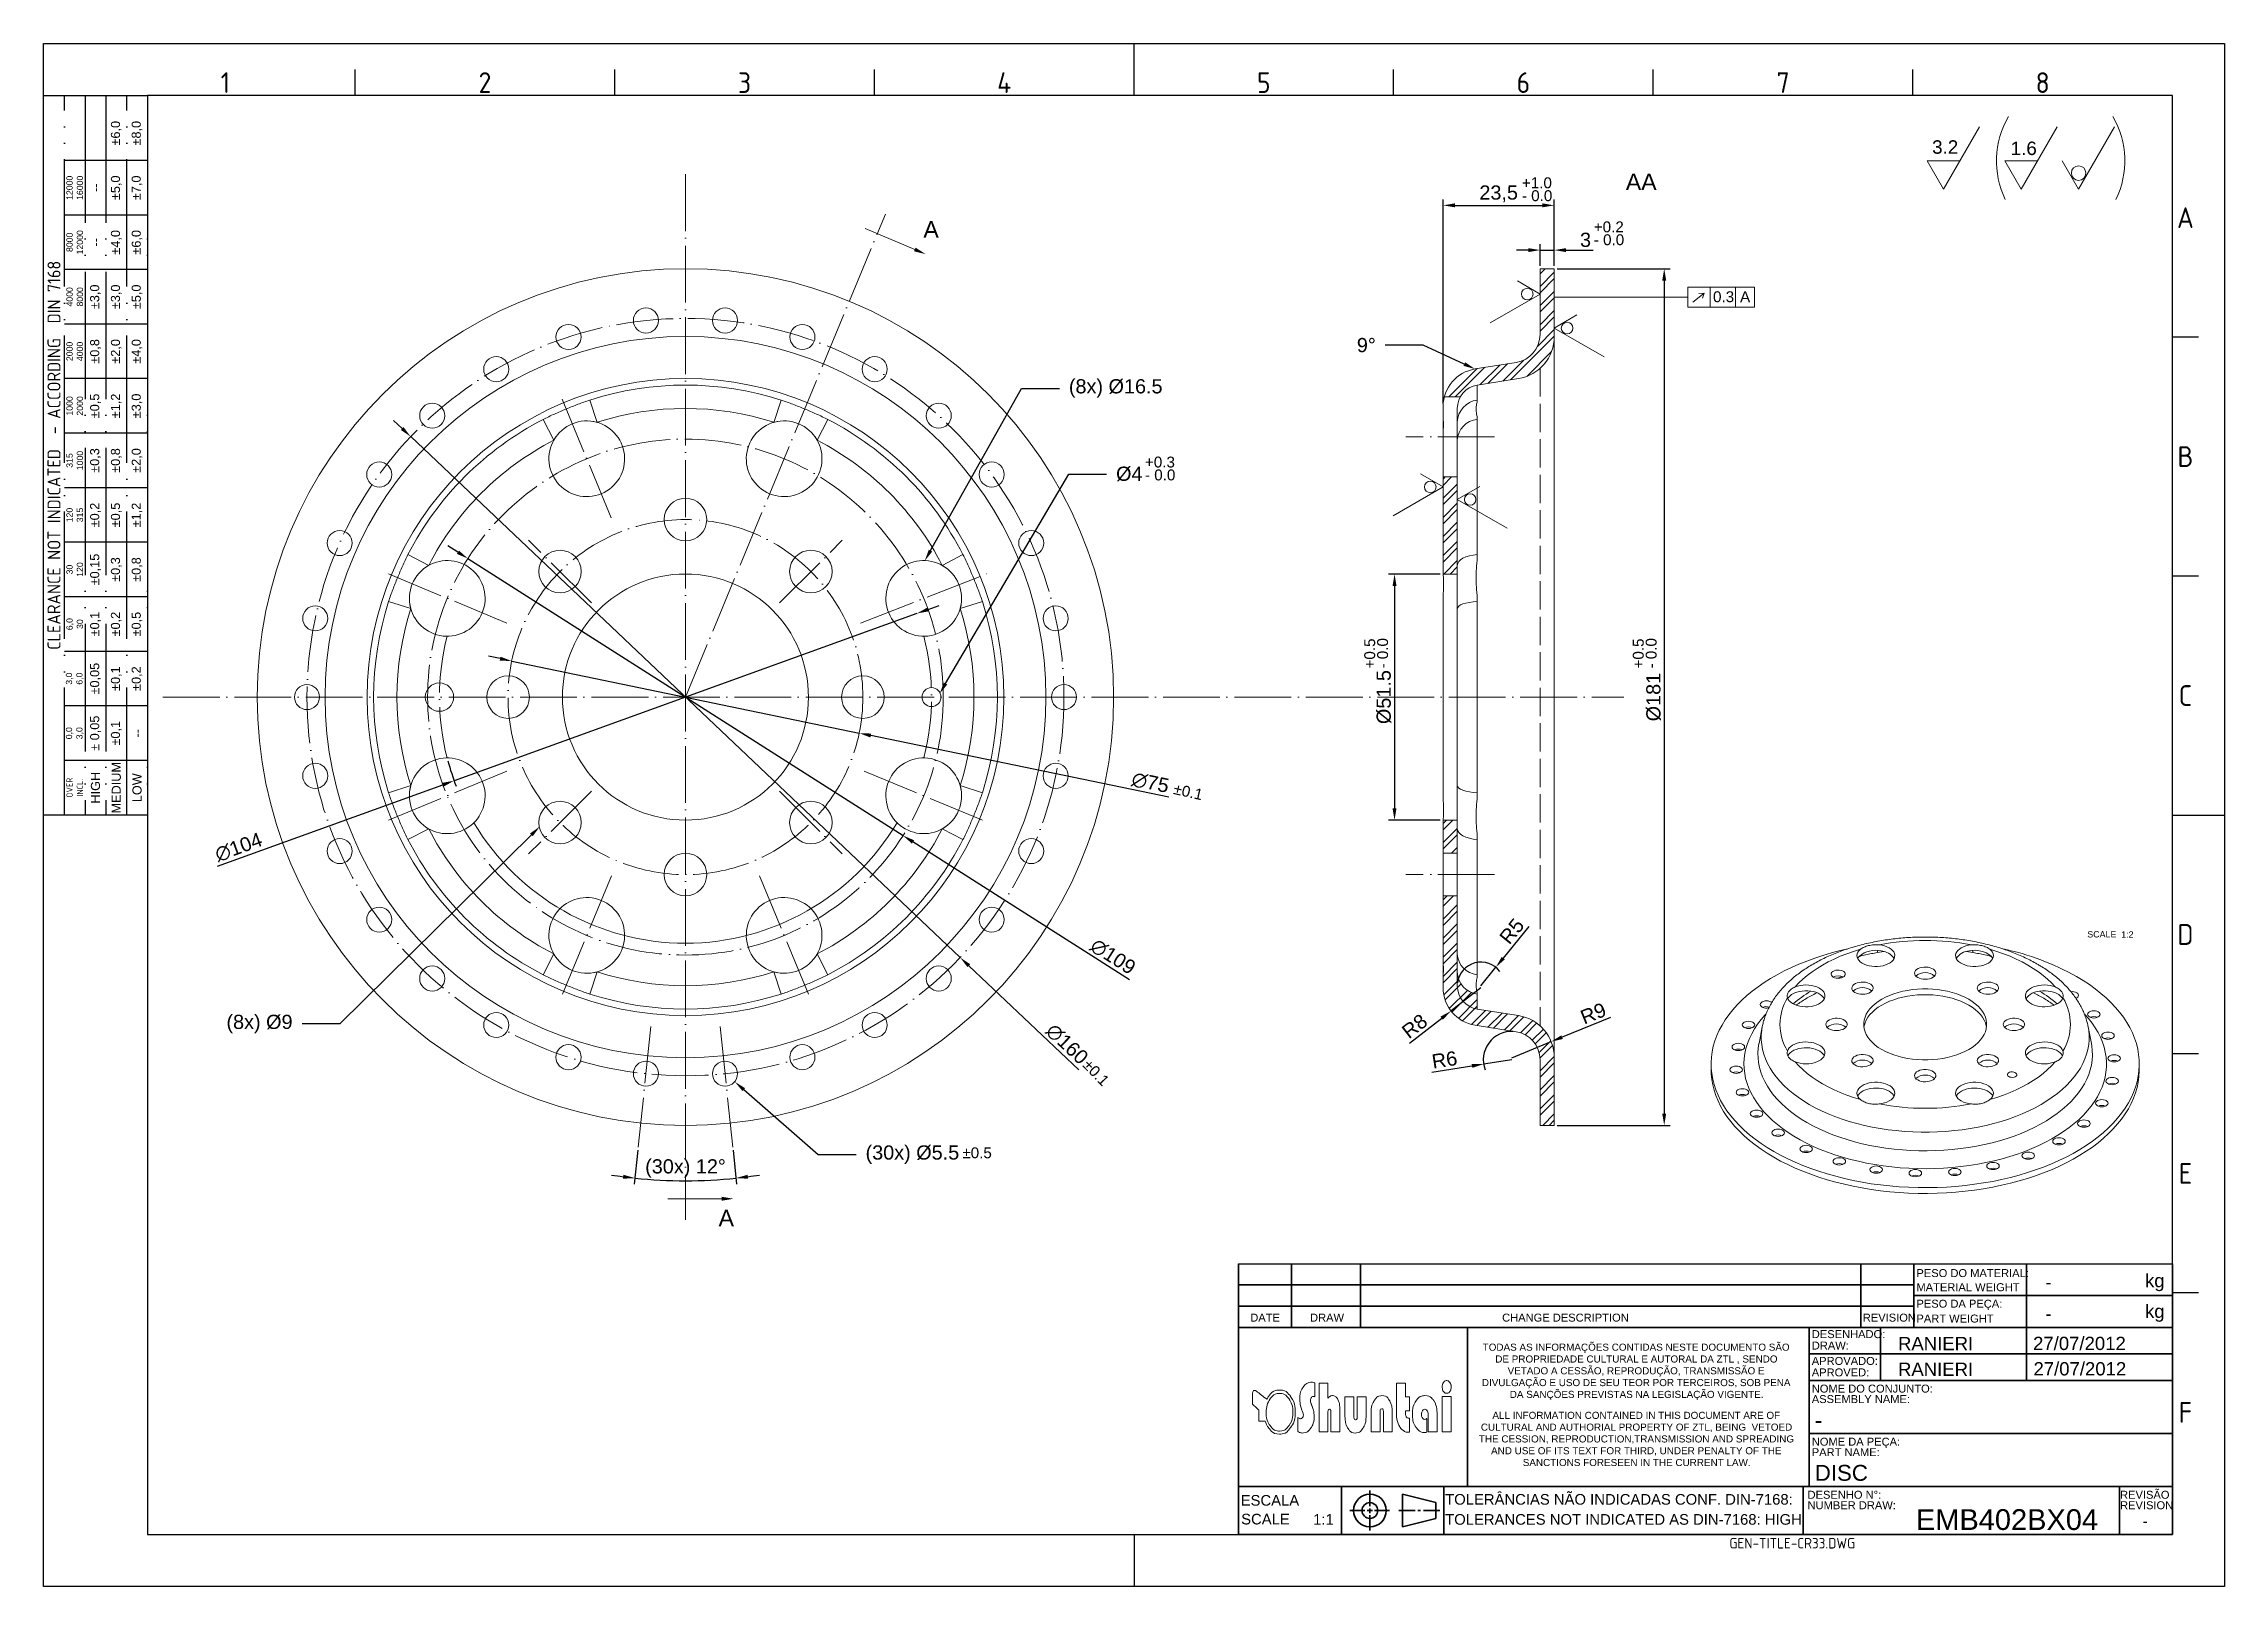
# Model space of a CAD drawing. Header units: millimetres. Extents: x 2761 to 3222, y 1093 to 1419.
import ezdxf
from ezdxf import colors
from ezdxf.entities.mleader import LeaderData, LeaderLine
from ezdxf.enums import TextEntityAlignment as Align
from ezdxf.math import Vec2, Vec3

# ---------------------------------------------------------------- set-up
doc = ezdxf.new("R2010")
doc.units = ezdxf.units.MM
for name, pattern in [('ACAD_ISO02W100', [15, 12, -3]), ('ACAD_ISO04W100', [30, 24, -3, 0, -3]), ('ACAD_ISO05W100', [33, 24, -3, 0, -3, 0, -3])]:
    doc.linetypes.add(name, pattern=pattern)
for name, color, linetype, lineweight in [('AM_0', 7, 'Continuous', 20), ('AM_4', 1, 'ACAD_ISO04W100', 15), ('AM_5', 3, 'Continuous', 15), ('AM_8', 40, 'ACAD_ISO02W100', 35), ('AM_BOR', 240, 'ACAD_ISO05W100', 20)]:
    doc.layers.add(name, color=color, linetype=linetype, lineweight=lineweight)
doc.styles.add('ACISOTS', font='isocp.shx', dxfattribs={"height": 1})
doc.styles.get("Standard").update_dxf_attribs({"font": 'arial.ttf'})
doc.dimstyles.new('ISO-25', dxfattribs={"dimtxt": 3, "dimasz": 2.5, "dimexe": 1.25, "dimexo": 0.625, "dimtad": 1, "dimtxsty": 'Standard', "dimcen": 2.5, "dimadec": 0, "dimazin": 0, "dimtfac": 1, "dimtmove": 0, "dimatfit": 3, "dimfxl": 1, "dimarcsym": 0})

msp = doc.modelspace()

# ---------------------------------------------------------------- texts
at = {"color": 0, "linetype": 'Continuous', "char_height": 1.49549, "attachment_point": 1}
for s, width, insert in [('\\pi0.6682;TODAS AS INFORMAÇÕES CONTIDAS NESTE DOCUMENTO SÃO \\P\\pi3.3333;DE PROPRIEDADE CULTURAL E AUTORAL DA ZTL , SENDO \\P\\pi5.9366;VETADO A CESSÃO, REPRODUÇÃO, TRANSMISSÃO E \\P\\pi0.49835;DIVULGAÇÃO E USO DE SEU TEOR POR TERCEIROS, SOB PENA \\P\\pi6.3931;DA SANÇÕES PREVISTAS NA LEGISLAÇÃO VIGENTE.', 66.08113, (3064.268, 1144.322)), ('\\pi3.5572;ALL INFORMATION CONTAINED IN THIS DOCUMENT ARE OF \\P\\pi1.1181;CULTURAL AND AUTHORIAL PROPERTY OF ZTL, BEING  VETOED \\P\\pi0.69522;THE CESSION, REPRODUCTION,TRANSMISSION AND SPREADING \\P\\pi3.2746;AND USE OF ITS TEXT FOR THIRD, UNDER PENALTY OF THE \\P\\pi9.9722;SANCTIONS FORESEEN IN THE CURRENT LAW.', 67.8408, (3063.437, 1129.927))]:
    msp.add_mtext_dynamic_manual_height_columns(s, width=width, gutter_width=12.5, heights=[0], dxfattribs=dict(at, insert=insert))
at = {"layer": 'AM_5'}
for s, width, insert, char_height, attachment_point in [('3.2', 18.23779, (3159.938, 1398.569), 2.8427, 1), ('1.6', 18.23779, (3176.542, 1398.294), 2.8427, 1), ('- 0.0', 18.23779, (3073.228, 1388.016), 2.3, 1), ('+1.0', 18.23779, (3073.228, 1390.738), 2.3, 1), ('AA', 12.46166, (3095.19, 1391.544), 3.5, 1), ('A', 12.46166, (2946.722, 1377.986), 3.5, 7), ('- 0.0', 18.23779, (3088.423, 1378.705), 2.3, 1), ('+0.2', 18.23779, (3088.423, 1381.427), 2.3, 1), (' 0.3', 18.23779, (3112.734, 1366.664), 2.3, 1), ('A', 18.23779, (3119.337, 1366.664), 2.3, 1), ('- 0.0', 18.23779, (2993.551, 1329.013), 2.3, 1), ('+0.3', 18.23779, (2993.551, 1331.735), 2.3, 1), ('%%P0.5', 18.23779, (2954.963, 1185.797), 2.3, 1), ('A', 12.46166, (2903.429, 1172.619), 3.5, 1)]:
    msp.add_mtext_dynamic_manual_height_columns(s, width=width, gutter_width=12.5, heights=[0], dxfattribs=dict(at, insert=insert, char_height=char_height, attachment_point=attachment_point))
at = {"layer": 'AM_5', "char_height": 2.3, "attachment_point": 1}
for s, insert, rotation in [('+0.5', (3039.908, 1286.967), 90), ('- 0.0', (3042.63, 1286.967), 90), ('+0.5', (3096.672, 1286.967), 90), ('- 0.0', (3099.393, 1286.967), 90), ('%%P0.1', (2999.916, 1262.733), 347.31775), ('%%P0.1', (2981.896, 1204.628), 314.00973)]:
    msp.add_mtext_dynamic_manual_height_columns(s, width=18.23779, gutter_width=12.5, heights=[0], dxfattribs=dict(at, insert=insert, rotation=rotation))
at = {"layer": 'AM_8', "color": 0, "linetype": 'Continuous'}
for s, height, p in [('SCALE', 1.3416, (3192.73, 1230.142)), ('1:2', 1.3416, (3199.901, 1230.105)), ('PESO DO MATERIAL:', 1.68243, (3156.618, 1158.389)), ('MATERIAL WEIGHT', 1.68243, (3156.618, 1155.409)), ('kg', 2.804, (3204.939, 1156.238)), ('PESO DA PEÇA:', 1.68243, (3156.618, 1151.923)), ('kg', 2.804, (3204.939, 1149.768)), ('DATE', 1.6824, (3015.814, 1148.98)), ('DRAW', 1.6824, (3028.453, 1148.98)), ('CHANGE DESCRIPTION', 1.68243, (3069.049, 1148.98)), ('REVISION', 1.6824, (3145.281, 1148.98)), ('PART WEIGHT', 1.68243, (3156.618, 1148.783)), ('DESENHADO:', 1.6824, (3134.498, 1145.493)), ('DRAW:', 1.6824, (3134.498, 1143.073)), ('APROVADO:', 1.6824, (3134.498, 1139.827)), ('APROVED:', 1.6824, (3134.498, 1137.407)), ('NOME DO CONJUNTO:', 1.68243, (3134.498, 1133.983)), ('ASSEMBLY NAME:', 1.68243, (3134.498, 1131.768)), ('NOME DA PEÇA:', 1.68243, (3134.498, 1122.767)), ('PART NAME:', 1.6824, (3134.498, 1120.552)), ('ESCALA', 2.2432, (3013.787, 1110.092)), ('TOLERÂNCIAS NÃO INDICADAS CONF. DIN-7168:', 2.24324, (3057.006, 1110.3)), ('DESENHO N%%d:', 1.68243, (3133.604, 1111.551)), ('NUMBER DRAW:', 1.68243, (3133.604, 1109.336)), ('REVISÃO', 1.6824, (3199.659, 1111.551)), ('REVISION', 1.6824, (3199.659, 1109.336)), ('SCALE', 2.2432, (3013.892, 1106.128)), ('1:1', 2.2432, (3029.101, 1106.066)), ('TOLERANCES NOT INDICATED AS DIN-7168: HIGH', 2.24324, (3057.006, 1106.066))]:
    msp.add_text(s, height=height, dxfattribs=at).set_placement(p)
for p in [(3183.884, 1157.322), (3183.884, 1150.649)]:
    msp.add_attdef('-', text='', height=2.804, dxfattribs=at).set_placement(p, align=Align.MIDDLE_LEFT)
for tag, p, height in [('RANIERI', (3152.724, 1142.94), 2.804), ('27/07/2012', (3181.269, 1142.973), 2.804), ('RANIERI', (3152.721, 1137.514), 2.804), ('27/07/2012', (3181.359, 1137.607), 2.804), ('-', (3135.132, 1126.475), 3.365), ('DISC', (3135.132, 1115.344), 3.365), ('EMB402BX04', (3156.515, 1104.953), 4.387)]:
    msp.add_attdef(tag, p, '', height=height, dxfattribs=at)
msp.add_attdef('-', text='', height=2.193, dxfattribs=at).set_placement((3204.968, 1106.807), align=Align.MIDDLE_CENTER)
at = {"layer": 'AM_8', "color": 0, "linetype": 'Continuous', "style": 'ACISOTS'}
msp.add_attdef('GEN-TITLE-CR33.DWG', (3117.083, 1101.038), '', height=2.243, dxfattribs=at)

# ---------------------------------------------------------------- blocks, each defined once
blk = doc.blocks.new('A3 ZTL')
for p, q in [((19.57, 280.82), (19.57, 9.78)), ((401.17, 280.82), (19.57, 280.82)), ((401.17, 9.78), (401.17, 280.82)), ((19.57, 9.78), (401.17, 9.78))]:
    blk.add_line(p, q)
at = {"layer": 'AM_BOR', "color": 135, "linetype": 'Continuous', "lineweight": 25}
for p, q in [((0, 0), (0, 290.61)), ((0, 290.61), (410.96, 290.61)), ((410.96, 290.61), (410.96, 0)), ((410.96, 0), (0, 0))]:
    blk.add_line(p, q, dxfattribs=at)
at = {"layer": 'AM_BOR', "color": 135, "lineweight": 25}
for p, q in [((205.48, 280.82), (205.48, 290.61)), ((58.71, 280.82), (58.71, 285.71)), ((107.63, 280.82), (107.63, 285.71)), ((156.56, 280.82), (156.56, 285.71)), ((254.4, 280.82), (254.4, 285.71)), ((303.33, 280.82), (303.33, 285.71)), ((352.25, 280.82), (352.25, 285.71)), ((3.91, 145.3), (3.91, 280.82)), ((7.83, 280.82), (7.83, 145.3)), ((11.74, 280.82), (11.74, 145.3)), ((15.66, 145.3), (15.66, 280.82)), ((19.57, 268.59), (3.91, 268.59)), ((19.57, 258.32), (3.91, 258.32)), ((19.57, 248.04), (3.91, 248.04)), ((19.57, 237.77), (3.91, 237.77)), ((406.07, 235.32), (401.17, 235.32)), ((19.57, 227.5), (3.91, 227.5)), ((19.57, 217.22), (3.91, 217.22)), ((19.57, 206.95), (3.91, 206.95)), ((19.57, 196.67), (3.91, 196.67)), ((406.07, 190.31), (401.17, 190.31)), ((19.57, 186.4), (3.91, 186.4)), ((19.57, 176.13), (3.91, 176.13)), ((19.57, 165.85), (3.91, 165.85)), ((19.57, 155.58), (3.91, 155.58)), ((401.17, 145.3), (410.96, 145.3)), ((406.07, 100.29), (401.17, 100.29)), ((406.07, 55.28), (401.17, 55.28)), ((205.48, 9.78), (205.48, 0))]:
    blk.add_line(p, q, dxfattribs=at)
blk.add_lwpolyline([(19.57, 145.3), (0, 145.3), (0, 280.82), (19.57, 280.82)], close=True, dxfattribs=at)
at = {"layer": 'AM_BOR', "color": 135, "lineweight": 25, "style": 'ACISOTS'}
for s, p in [('1', (34.25, 283.27)), ('2', (83.17, 283.27)), ('3', (132.09, 283.27)), ('4', (181.02, 283.27)), ('5', (229.94, 283.27)), ('6', (278.86, 283.27)), ('7', (327.79, 283.27)), ('8', (376.71, 283.27)), ('A', (403.62, 257.83)), ('B', (403.62, 212.82)), ('C', (403.62, 167.81)), ('D', (403.62, 122.8)), ('E', (403.62, 77.79)), ('F', (403.62, 32.78))]:
    blk.add_text(s, height=3.91, dxfattribs=at).set_placement(p, align=Align.MIDDLE)
at = {"layer": 'AM_BOR', "color": 135, "lineweight": 25, "attachment_point": 5, "rotation": 90}
for s, insert, char_height, width in [('±6,0', (13.7, 273.73), 1.712, 10.274), ('±8,0', (17.61, 273.73), 1.712, 10.274), ('12000\\P16000', (5.87, 263.45), 1.174, 10.274), ('--', (9.78, 263.45), 1.712, 10.274), ('±5,0', (13.7, 263.45), 1.712, 10.274), ('±7,0', (17.61, 263.45), 1.712, 10.274), ('8000\\P12000', (5.87, 253.18), 1.174, 10.274), ('±4,0', (13.7, 253.18), 1.712, 10.274), ('±6,0', (17.61, 253.18), 1.712, 10.274), ('--', (9.78, 253.18), 1.712, 10.274), ('{\\Fisocp.shx|c0;CLEARANCE NOT INDICATED  - ACCORDING  DIN 7168}', (1.96, 213.06), 2.4462, 135.5186), ('4000\\P8000', (5.87, 242.91), 1.174, 10.274), ('±3,0', (9.78, 242.91), 1.712, 10.274), ('±3,0', (13.7, 242.91), 1.712, 10.274), ('±5,0', (17.61, 242.91), 1.712, 10.274), ('2000\\P4000', (5.87, 232.63), 1.174, 10.274), ('±0,8', (9.78, 232.63), 1.712, 10.274), ('±2,0', (13.7, 232.63), 1.712, 10.274), ('±4,0', (17.61, 232.63), 1.712, 10.274), ('1000\\P2000', (5.87, 222.36), 1.174, 10.274), ('±0,5', (9.78, 222.36), 1.712, 10.274), ('±1,2', (13.7, 222.36), 1.712, 10.274), ('±3,0', (17.61, 222.36), 1.712, 10.274), ('315\\P1000', (5.87, 212.08), 1.174, 10.274), ('±0,3', (9.78, 212.08), 1.712, 10.274), ('±0,8', (13.7, 212.08), 1.712, 10.274), ('±2,0', (17.61, 212.08), 1.712, 10.274), ('120\\P315', (5.87, 201.81), 1.174, 10.274), ('±0,2', (9.78, 201.81), 1.712, 10.274), ('±0,5', (13.7, 201.81), 1.712, 10.274), ('±1,2', (17.61, 201.81), 1.712, 10.274), ('±0,15', (9.78, 191.54), 1.712, 10.274), ('±0,3', (13.7, 191.54), 1.712, 10.274), ('±0,8', (17.61, 191.54), 1.712, 10.274), ('30\\P120', (5.87, 191.54), 1.174, 10.274), ('6,0\\P30', (5.87, 181.26), 1.174, 10.274), ('±0,1', (9.78, 181.26), 1.712, 10.274), ('±0,2', (13.7, 181.26), 1.712, 10.274), ('±0,5', (17.61, 181.26), 1.712, 10.274), ('±0,05', (9.78, 170.99), 1.712, 10.274), ('±0,1', (13.7, 170.99), 1.712, 10.274), ('±0,2', (17.61, 170.99), 1.712, 10.274), ('3,0\\P6,0', (5.87, 170.99), 1.174, 10.274), ('0,0\\P3,0', (5.87, 160.71), 1.174, 10.274), ('± 0,05', (9.78, 160.71), 1.712, 10.274), ('\\pt4.69206;±0,1', (13.7, 160.71), 1.7123, 10.274), ('--', (17.61, 160.71), 1.712, 10.274), ('{\\Fisocp.shx|c0;OVER\\PINCL.}', (5.87, 150.44), 1.1742, 10.274), ('HIGH', (9.78, 150.44), 1.712, 10.274), ('MEDIUM', (13.7, 150.44), 1.712, 10.274), ('LOW', (17.61, 150.44), 1.712, 10.274)]:
    blk.add_mtext(s, dxfattribs=dict(at, insert=insert, char_height=char_height, width=width))
blk = doc.blocks.new('*D11')
at = {"layer": 'AM_5', "color": 0, "lineweight": -2, "transparency": 16777216}
for p, q in [((3056.57, 1342.97), (3056.57, 1386.07)), ((3059.07, 1384.82), (3077.57, 1384.82)), ((3080.07, 1372.05), (3080.07, 1386.07))]:
    blk.add_line(p, q, dxfattribs=at)
at = {"layer": 'AM_5', "color": 0, "transparency": 16777216}
for points in [[(3059.07, 1385.24), (3059.07, 1384.41), (3056.57, 1384.82)], [(3077.57, 1385.24), (3077.57, 1384.41), (3080.07, 1384.82)]]:
    blk.add_solid(points, dxfattribs=at)
at = {"layer": 'Defpoints', "color": 0, "transparency": 16777216}
for p in [(3080.07, 1384.82), (3080.07, 1371.43), (3056.57, 1342.35)]:
    blk.add_point(p, dxfattribs=at)
at = {"layer": 'AM_5', "color": 0, "transparency": 16777216, "insert": (3068.32, 1387.25), "char_height": 3, "attachment_point": 5}
blk.add_mtext('23,5', dxfattribs=at)
blk = doc.blocks.new('*D12')
at = {"layer": 'AM_5', "color": 0, "lineweight": -2, "transparency": 16777216}
for p, q in [((3074.57, 1375.37), (3072.07, 1375.37)), ((3077.07, 1372.05), (3077.07, 1376.62)), ((3077.07, 1375.37), (3080.07, 1375.37)), ((3080.07, 1372.05), (3080.07, 1376.62)), ((3082.57, 1375.37), (3088.29, 1375.37))]:
    blk.add_line(p, q, dxfattribs=at)
at = {"layer": 'AM_5', "color": 0, "transparency": 16777216}
for points in [[(3074.57, 1375.78), (3074.57, 1374.95), (3077.07, 1375.37)], [(3082.57, 1375.78), (3082.57, 1374.95), (3080.07, 1375.37)]]:
    blk.add_solid(points, dxfattribs=at)
at = {"layer": 'Defpoints', "color": 0, "transparency": 16777216}
for p in [(3080.07, 1375.37), (3077.07, 1371.43), (3080.07, 1371.43)]:
    blk.add_point(p, dxfattribs=at)
at = {"layer": 'AM_5', "color": 0, "transparency": 16777216, "insert": (3086.68, 1377.52), "char_height": 3, "attachment_point": 5}
blk.add_mtext('3', dxfattribs=at)
blk = doc.blocks.new('*D13')
at = {"layer": 'AM_5', "color": 0, "lineweight": -2, "transparency": 16777216}
for p, q in [((3080.7, 1371.43), (3104.56, 1371.43)), ((3103.31, 1368.93), (3103.31, 1192.93)), ((3080.7, 1190.43), (3104.56, 1190.43))]:
    blk.add_line(p, q, dxfattribs=at)
at = {"layer": 'AM_5', "color": 0, "transparency": 16777216}
for points in [[(3102.89, 1368.93), (3103.73, 1368.93), (3103.31, 1371.43)], [(3102.89, 1192.93), (3103.73, 1192.93), (3103.31, 1190.43)]]:
    blk.add_solid(points, dxfattribs=at)
at = {"layer": 'Defpoints', "color": 0, "transparency": 16777216}
for p in [(3080.07, 1371.43), (3080.07, 1190.43), (3103.31, 1190.43)]:
    blk.add_point(p, dxfattribs=at)
at = {"layer": 'AM_5', "color": 0, "transparency": 16777216, "insert": (3101.07, 1280.93), "char_height": 3, "attachment_point": 5, "rotation": 90}
blk.add_mtext('%%c181', dxfattribs=at)
blk = doc.blocks.new('*D14')
at = {"layer": 'AM_5', "color": 0, "lineweight": -2, "transparency": 16777216}
for p, q in [((3055.98, 1306.93), (3045.06, 1306.93)), ((3046.31, 1304.43), (3046.31, 1257.43)), ((3055.98, 1254.93), (3045.06, 1254.93))]:
    blk.add_line(p, q, dxfattribs=at)
at = {"layer": 'AM_5', "color": 0, "transparency": 16777216}
for points in [[(3045.89, 1304.43), (3046.73, 1304.43), (3046.31, 1306.93)], [(3045.89, 1257.43), (3046.73, 1257.43), (3046.31, 1254.93)]]:
    blk.add_solid(points, dxfattribs=at)
at = {"layer": 'Defpoints', "color": 0, "transparency": 16777216}
for p in [(3056.61, 1306.93), (3046.31, 1254.93), (3056.61, 1254.93)]:
    blk.add_point(p, dxfattribs=at)
at = {"layer": 'AM_5', "color": 0, "transparency": 16777216, "insert": (3044.07, 1280.93), "char_height": 3, "attachment_point": 5, "rotation": 90}
blk.add_mtext('%%C51.5', dxfattribs=at)
blk = doc.blocks.new('*D15')
at = {"layer": 'AM_5', "color": 0, "lineweight": -2, "transparency": 16777216}
for p, q in [((2886.38, 1185.21), (2885.62, 1178.05)), ((2906.5, 1185.21), (2907.25, 1178.05))]:
    blk.add_line(p, q, dxfattribs=at)
for start, end in [(261.1966, 262.5983), (264, 276), (277.4017, 278.8034)]:
    blk.add_arc((2896.44, 1280.93), 102.19, start, end, dxfattribs=at)
at = {"layer": 'AM_5', "color": 0, "transparency": 16777216}
for points in [[(2883.32, 1180), (2883.22, 1179.17), (2885.75, 1179.3)], [(2909.65, 1179.17), (2909.55, 1180), (2907.12, 1179.3)]]:
    blk.add_solid(points, dxfattribs=at)
at = {"layer": 'Defpoints', "color": 0, "transparency": 16777216}
for p in [(2889.12, 1211.31), (2903.75, 1211.31), (2886.44, 1185.84), (2906.43, 1185.84), (2892.87, 1178.8)]:
    blk.add_point(p, dxfattribs=at)
at = {"layer": 'AM_5', "color": 0, "transparency": 16777216, "insert": (2896.44, 1181.33), "char_height": 3, "attachment_point": 5}
blk.add_mtext('(30x) 12%%d', dxfattribs=at)
blk = doc.blocks.new('*D16')
at = {"layer": 'AM_5', "color": 0, "lineweight": -2, "transparency": 16777216}
for p, q in [((2836.55, 1337.67), (2834.73, 1339.39)), ((2838.36, 1335.95), (2954.51, 1225.9)), ((2979.58, 1202.15), (2956.32, 1224.18))]:
    blk.add_line(p, q, dxfattribs=at)
at = {"layer": 'AM_5', "color": 0, "transparency": 16777216}
for points in [[(2836.84, 1337.97), (2836.26, 1337.37), (2838.36, 1335.95)], [(2956.61, 1224.49), (2956.04, 1223.88), (2954.51, 1225.9)]]:
    blk.add_solid(points, dxfattribs=at)
at = {"layer": 'Defpoints', "color": 0, "transparency": 16777216}
for p in [(2838.36, 1335.95), (2954.51, 1225.9)]:
    blk.add_point(p, dxfattribs=at)
at = {"layer": 'AM_5', "color": 0, "transparency": 16777216, "insert": (2977.08, 1207.6), "char_height": 3, "attachment_point": 5, "rotation": 316.5439}
blk.add_mtext('∅160', dxfattribs=at)
blk = doc.blocks.new('*D17')
at = {"layer": 'AM_5', "color": 0, "lineweight": -2, "transparency": 16777216}
for p, q in [((2848.35, 1311.53), (2846.24, 1312.87)), ((2850.46, 1310.19), (2942.42, 1251.67)), ((2990.29, 1221.2), (2944.52, 1250.32))]:
    blk.add_line(p, q, dxfattribs=at)
at = {"layer": 'AM_5', "color": 0, "transparency": 16777216}
for points in [[(2848.57, 1311.88), (2848.12, 1311.18), (2850.46, 1310.19)], [(2944.75, 1250.68), (2944.3, 1249.97), (2942.42, 1251.67)]]:
    blk.add_solid(points, dxfattribs=at)
at = {"layer": 'Defpoints', "color": 0, "transparency": 16777216}
for p in [(2850.46, 1310.19), (2942.42, 1251.67)]:
    blk.add_point(p, dxfattribs=at)
at = {"layer": 'AM_5', "color": 0, "transparency": 16777216, "insert": (2986.79, 1226.08), "char_height": 3, "attachment_point": 5, "rotation": 327.5283}
blk.add_mtext('∅109', dxfattribs=at)
blk = doc.blocks.new('*D18')
at = {"layer": 'AM_5', "color": 0, "lineweight": -2, "transparency": 16777216}
for p, q in [((2857.27, 1289.05), (2854.82, 1289.55)), ((2859.72, 1288.54), (2933.16, 1273.31)), ((2998.57, 1259.75), (2935.6, 1272.81))]:
    blk.add_line(p, q, dxfattribs=at)
at = {"layer": 'AM_5', "color": 0, "transparency": 16777216}
for points in [[(2857.35, 1289.45), (2857.18, 1288.64), (2859.72, 1288.54)], [(2935.69, 1273.22), (2935.52, 1272.4), (2933.16, 1273.31)]]:
    blk.add_solid(points, dxfattribs=at)
at = {"layer": 'Defpoints', "color": 0, "transparency": 16777216}
for p in [(2859.72, 1288.54), (2933.16, 1273.31)]:
    blk.add_point(p, dxfattribs=at)
at = {"layer": 'AM_5', "color": 0, "transparency": 16777216, "insert": (2994.7, 1262.84), "char_height": 3, "attachment_point": 5, "rotation": 348.2882}
blk.add_mtext('∅75', dxfattribs=at)
blk = doc.blocks.new('*D19')
at = {"layer": 'AM_5', "color": 0, "lineweight": -2, "transparency": 16777216}
for p, q in [((2947.7, 1299.44), (2950.05, 1300.29)), ((2945.34, 1298.59), (2847.53, 1263.26)), ((2797.52, 1245.2), (2845.18, 1262.41))]:
    blk.add_line(p, q, dxfattribs=at)
blk.add_arc((2896.44, 1280.93), 52, 195.0027, 201.2351, dxfattribs=at)
at = {"layer": 'AM_5', "color": 0, "transparency": 16777216}
for points in [[(2947.55, 1299.83), (2947.84, 1299.05), (2945.34, 1298.59)], [(2845.04, 1262.81), (2845.32, 1262.02), (2847.53, 1263.26)]]:
    blk.add_solid(points, dxfattribs=at)
at = {"layer": 'Defpoints', "color": 0, "transparency": 16777216}
for p in [(2945.34, 1298.59), (2847.53, 1263.26)]:
    blk.add_point(p, dxfattribs=at)
at = {"layer": 'AM_5', "color": 0, "transparency": 16777216, "insert": (2801.99, 1249.2), "char_height": 3, "attachment_point": 5, "rotation": 19.8578}
blk.add_mtext('∅104', dxfattribs=at)
blk = doc.blocks.new('*D20')
at = {"layer": 'AM_5', "color": 0, "lineweight": -2, "transparency": 16777216}
for p, q in [((3071.07, 1204.3), (3065.14, 1203.39)), ((3054.19, 1201.7), (3062.67, 1203.01))]:
    blk.add_line(p, q, dxfattribs=at)
blk.add_arc((3071.07, 1204.3), 6, 86.9683, 200.7063, dxfattribs=at)
at = {"layer": 'AM_5', "color": 0, "transparency": 16777216}
blk.add_solid([(3062.61, 1203.42), (3062.74, 1202.59), (3065.14, 1203.39)], dxfattribs=at)
at = {"layer": 'Defpoints', "color": 0, "transparency": 16777216}
for p in [(3065.14, 1203.39), (3071.07, 1204.3)]:
    blk.add_point(p, dxfattribs=at)
at = {"layer": 'AM_5', "color": 0, "transparency": 16777216, "insert": (3056.87, 1204.29), "char_height": 3, "attachment_point": 5, "rotation": 8.7697}
blk.add_mtext('R6', dxfattribs=at)
blk = doc.blocks.new('*D21')
at = {"layer": 'AM_5', "color": 0, "lineweight": -2, "transparency": 16777216}
for p, q in [((3064.57, 1219.51), (3058.25, 1214.61)), ((3049.47, 1207.82), (3056.27, 1213.08))]:
    blk.add_line(p, q, dxfattribs=at)
at = {"layer": 'AM_5', "color": 0, "transparency": 16777216}
blk.add_solid([(3056.01, 1213.41), (3056.52, 1212.75), (3058.25, 1214.61)], dxfattribs=at)
at = {"layer": 'Defpoints', "color": 0, "transparency": 16777216}
for p in [(3064.57, 1219.51), (3058.25, 1214.61)]:
    blk.add_point(p, dxfattribs=at)
at = {"layer": 'AM_5', "color": 0, "transparency": 16777216, "insert": (3050.56, 1211.39), "char_height": 3, "attachment_point": 5, "rotation": 37.7298}
blk.add_mtext('R8', dxfattribs=at)
blk = doc.blocks.new('*D22')
at = {"layer": 'AM_5', "color": 0, "lineweight": -2, "transparency": 16777216}
for p, q in [((3091.95, 1213.24), (3081.73, 1209.08)), ((3071.07, 1204.74), (3079.41, 1208.13))]:
    blk.add_line(p, q, dxfattribs=at)
at = {"layer": 'AM_5', "color": 0, "transparency": 16777216}
blk.add_solid([(3081.57, 1209.46), (3081.88, 1208.69), (3079.41, 1208.13)], dxfattribs=at)
at = {"layer": 'Defpoints', "color": 0, "transparency": 16777216}
for p in [(3079.41, 1208.13), (3071.07, 1204.74)]:
    blk.add_point(p, dxfattribs=at)
at = {"layer": 'AM_5', "color": 0, "transparency": 16777216, "insert": (3088.31, 1214.09), "char_height": 3, "attachment_point": 5, "rotation": 22.1515}
blk.add_mtext('R9', dxfattribs=at)
blk = doc.blocks.new('*D23')
at = {"layer": 'AM_5', "color": 0, "lineweight": -2, "transparency": 16777216}
for p, q in [((3074.69, 1232.48), (3069.28, 1225.78)), ((3064.57, 1219.94), (3067.71, 1223.84))]:
    blk.add_line(p, q, dxfattribs=at)
blk.add_arc((3064.57, 1219.94), 5, 36.7847, 172.838, dxfattribs=at)
at = {"layer": 'AM_5', "color": 0, "transparency": 16777216}
blk.add_solid([(3068.96, 1226.04), (3069.61, 1225.52), (3067.71, 1223.84)], dxfattribs=at)
at = {"layer": 'Defpoints', "color": 0, "transparency": 16777216}
for p in [(3067.71, 1223.84), (3064.57, 1219.94)]:
    blk.add_point(p, dxfattribs=at)
at = {"layer": 'AM_5', "color": 0, "transparency": 16777216, "insert": (3071.1, 1231.46), "char_height": 3, "attachment_point": 5, "rotation": 51.1086}
blk.add_mtext('R5', dxfattribs=at)

# ---------------------------------------------------------------- dimensions: what is measured, and where the dimension line sits
at = {"layer": 'AM_5'}
for base, p1, picture, middle in [((3080.074, 1384.822), (3056.574, 1342.347), '*D11', (3068.324, 1387.25)), ((3080.074, 1375.366), (3077.074, 1371.427), '*D12', (3086.681, 1377.524))]:
    dim = msp.add_linear_dim(base=base, p1=p1, p2=(3080.074, 1371.427), dimstyle='ISO-25', dxfattribs=at)
    dim.commit()
    dim.dimension.update_dxf_attribs({"geometry": picture, "text_midpoint": middle})
for base, p1, p2, text, picture, middle in [((3103.31, 1190.427), (3080.074, 1371.427), (3080.074, 1190.427), '%%c181', '*D13', (3101.069, 1280.927)), ((3046.309, 1254.927), (3056.61, 1306.927), (3056.61, 1254.927), '%%C51.5', '*D14', (3044.068, 1280.927))]:
    dim = msp.add_linear_dim(base=base, p1=p1, p2=p2, angle=90, text=text, dimstyle='ISO-25', dxfattribs=at)
    dim.commit()
    dim.dimension.update_dxf_attribs({"geometry": picture, "text_midpoint": middle})
for p1, p2, picture, middle in [((2838.364, 1335.951), (2954.509, 1225.903), '*D16', (2975.538, 1205.978)), ((2850.457, 1310.187), (2942.416, 1251.667), '*D17', (2985.586, 1224.195)), ((2945.344, 1298.591), (2847.528, 1263.263), '*D19', (2802.754, 1247.092)), ((2859.717, 1288.539), (2933.156, 1273.315), '*D18', (2994.247, 1260.651))]:
    dim = msp.add_diameter_dim_2p(p1=p1, p2=p2, dimstyle='ISO-25', dxfattribs=at)
    dim.commit()
    dim.dimension.update_dxf_attribs({"geometry": picture, "text_midpoint": middle, "dimtype": 163})
for center, mpoint, picture, middle in [((3064.574, 1219.944), (3067.713, 1223.836), '*D23', (3071.097, 1231.456)), ((3064.574, 1219.507), (3058.247, 1214.611), '*D21', (3050.563, 1211.393)), ((3071.074, 1204.303), (3065.144, 1203.388), '*D20', (3056.867, 1204.293))]:
    dim = msp.add_radius_dim(center=center, mpoint=mpoint, dimstyle='ISO-25', dxfattribs=at)
    dim.commit()
    dim.dimension.update_dxf_attribs({"geometry": picture, "text_midpoint": middle})
dim = msp.add_radius_dim(center=(3071.074, 1204.74), mpoint=(3079.41, 1208.134), dimstyle='ISO-25', dxfattribs=at)
dim.commit()
dim.dimension.update_dxf_attribs({"geometry": '*D22', "text_midpoint": (3089.128, 1212.09), "dimtype": 164})
dim = msp.add_angular_dim_2l(base=(2892.87, 1178.798), line1=((2903.753, 1211.31), (2906.431, 1185.836)), line2=((2889.119, 1211.31), (2886.442, 1185.836)), text='(30x) 12%%d', dimstyle='ISO-25', dxfattribs=at)
dim.commit()
dim.dimension.update_dxf_attribs({"geometry": '*D15', "text_midpoint": (2896.436, 1181.327)})

# ---------------------------------------------------------------- hatches: boundary and pattern name
at = {"layer": 'AM_5', "ltscale": 0.5}
h = msp.add_hatch(dxfattribs=at)
h.set_pattern_fill('ANSI32', color=1, scale=0.3)
h.paths.add_polyline_path([(3080.074, 1357.114), (3080.074, 1371.427), (3077.074, 1371.427), (3077.074, 1357.551, -0.3689195), (3072.013, 1351.625), (3063.323, 1350.249, 0.2977908), (3056.835, 1344.373), (3060.223, 1344.373, -0.2284894), (3063.792, 1346.848), (3072.482, 1348.225, 0.3689195)])
edge = h.paths.add_edge_path()
edge.add_line((3059.574, 1327.439), (3056.574, 1327.439))
edge.add_line((3056.574, 1327.439), (3056.574, 1308.309))
edge.add_spline(control_points=[(3056.574, 1308.309), (3056.574, 1308.091), (3056.58, 1307.85), (3056.594, 1307.381), (3056.602, 1307.159), (3056.61, 1306.927)], knot_values=[0.7730727, 0.7730727, 0.7730727, 0.7730727, 0.8980727, 0.8980727, 1, 1, 1, 1], degree=3, periodic=0)
edge.add_line((3056.61, 1306.927), (3059.574, 1306.927))
edge.add_line((3059.574, 1306.927), (3059.574, 1327.439))
edge = h.paths.add_edge_path()
edge.add_line((3059.574, 1254.927), (3056.61, 1254.927))
edge.add_spline(control_points=[(3056.61, 1254.927), (3056.593, 1254.405), (3056.574, 1253.944), (3056.574, 1253.545)], knot_values=[0, 0, 0, 0, 0.2281586, 0.2281586, 0.2281586, 0.2281586], degree=3, periodic=0)
edge.add_line((3056.574, 1253.545), (3056.574, 1247.927))
edge.add_line((3056.574, 1247.927), (3059.574, 1247.927))
edge.add_line((3059.574, 1247.927), (3059.574, 1254.927))
h.paths.add_polyline_path([(3063.792, 1218.176), (3063.792, 1215.006), (3072.482, 1213.629, -0.3689195), (3080.074, 1204.74), (3080.074, 1190.427), (3077.074, 1190.427), (3077.074, 1204.303, 0.3689195), (3072.013, 1210.229), (3063.323, 1211.605, -0.3689195), (3056.574, 1219.507), (3056.574, 1225.915), (3056.574, 1238.927), (3059.574, 1238.927), (3059.574, 1222.877, 0.3713203)])

# ---------------------------------------------------------------- linework, layer by layer
at = {"color": 8, "linetype": 'Continuous', "lineweight": 15}
for p, q in [((3149.737, 1227.174), (3148.374, 1226.939)), ((3168.569, 1226.939), (3167.206, 1227.174))]:
    msp.add_line(p, q, dxfattribs=at)
at = {"color": 7, "linetype": 'Continuous', "lineweight": 15}
for p, q in [((3190.351, 1217.323), (3190.306, 1217.342)), ((3124.028, 1211.259), (3123.345, 1207.755)), ((3192.914, 1211.259), (3193.604, 1207.726)), ((3113.221, 1203.404), (3113.221, 1202.179)), ((3203.721, 1202.179), (3203.721, 1203.404))]:
    msp.add_line(p, q, dxfattribs=at)
at = {"linetype": 'Continuous'}
msp.add_line((3013.33, 1161.217), (3210.734, 1161.217), dxfattribs=at)
at = {"color": 7, "linetype": 'Continuous', "lineweight": 15, "flags": 128}
for points in [[(3190.468, 1221.875), (3191.852, 1221.04), (3193.171, 1220.17), (3194.421, 1219.268), (3195.602, 1218.334), (3196.709, 1217.371), (3197.742, 1216.381), (3198.698, 1215.366), (3199.575, 1214.327), (3200.372, 1213.267), (3201.087, 1212.187), (3201.718, 1211.09), (3202.265, 1209.978), (3202.726, 1208.854), (3203.1, 1207.718), (3203.387, 1206.574), (3203.586, 1205.424), (3203.697, 1204.27), (3203.719, 1203.115), (3203.652, 1201.96), (3203.497, 1200.807), (3203.254, 1199.66), (3202.924, 1198.52), (3202.506, 1197.39), (3202.002, 1196.271), (3201.413, 1195.167), (3200.74, 1194.078), (3199.984, 1193.008), (3199.147, 1191.958), (3198.23, 1190.931), (3197.235, 1189.928), (3196.165, 1188.951), (3195.021, 1188.003), (3193.805, 1187.085), (3192.52, 1186.198), (3191.168, 1185.346), (3189.752, 1184.528), (3188.275, 1183.748), (3186.74, 1183.006), (3185.15, 1182.304), (3183.507, 1181.644), (3181.815, 1181.026), (3180.078, 1180.452), (3178.298, 1179.922), (3176.479, 1179.439), (3174.625, 1179.003), (3172.74, 1178.614), (3170.826, 1178.274), (3168.889, 1177.983), (3166.931, 1177.742), (3164.956, 1177.551), (3162.969, 1177.411), (3160.973, 1177.321), (3158.972, 1177.283), (3156.97, 1177.296), (3154.971, 1177.36), (3152.979, 1177.475), (3150.998, 1177.64), (3149.031, 1177.856), (3147.083, 1178.122), (3145.157, 1178.438), (3143.257, 1178.802), (3141.386, 1179.215), (3139.55, 1179.675), (3137.75, 1180.181), (3135.991, 1180.733), (3134.276, 1181.329), (3132.608, 1181.969), (3130.991, 1182.65), (3129.428, 1183.372), (3127.921, 1184.134), (3126.475, 1184.933), (3125.091, 1185.768), (3123.772, 1186.637), (3122.521, 1187.54), (3121.341, 1188.473), (3120.233, 1189.436), (3119.201, 1190.426), (3118.245, 1191.442), (3117.367, 1192.481), (3116.571, 1193.541), (3115.856, 1194.62), (3115.225, 1195.717), (3114.678, 1196.829), (3114.217, 1197.954), (3113.843, 1199.089), (3113.556, 1200.233), (3113.357, 1201.383), (3113.246, 1202.537), (3113.224, 1203.693), (3113.291, 1204.848), (3113.445, 1206), (3113.689, 1207.147), (3114.019, 1208.287), (3114.437, 1209.418), (3114.941, 1210.536), (3115.53, 1211.641), (3116.203, 1212.729), (3116.959, 1213.799), (3117.796, 1214.849), (3118.713, 1215.877), (3119.708, 1216.88), (3120.778, 1217.856), (3121.922, 1218.805), (3123.138, 1219.723), (3124.423, 1220.609), (3125.775, 1221.462), (3127.191, 1222.279), (3128.667, 1223.059), (3130.203, 1223.801), (3131.793, 1224.503), (3133.436, 1225.164), (3135.128, 1225.782), (3136.865, 1226.356), (3138.645, 1226.885), (3140.464, 1227.368), (3142.148, 1227.767)], [(3144.78, 1227.643), (3143.32, 1227.194), (3141.903, 1226.7), (3140.534, 1226.164), (3139.218, 1225.585), (3137.957, 1224.966), (3136.756, 1224.309), (3135.618, 1223.616), (3134.546, 1222.888), (3133.544, 1222.128), (3132.614, 1221.338), (3131.759, 1220.52), (3130.982, 1219.677)], [(3144.78, 1227.643), (3144.468, 1227.343), (3144.238, 1227.019), (3144.095, 1226.678), (3144.043, 1226.329), (3144.084, 1225.98), (3144.215, 1225.638), (3144.434, 1225.312), (3144.736, 1225.008), (3145.114, 1224.734), (3145.56, 1224.497), (3146.063, 1224.301), (3146.611, 1224.151), (3147.192, 1224.051), (3147.793, 1224.002), (3148.399, 1224.007), (3148.998, 1224.064), (3149.574, 1224.174), (3150.115, 1224.332), (3150.609, 1224.535), (3151.043, 1224.78), (3151.409, 1225.059), (3151.697, 1225.367), (3151.901, 1225.697), (3152.017, 1226.041), (3152.041, 1226.39), (3151.973, 1226.738), (3151.815, 1227.076), (3151.57, 1227.397), (3151.244, 1227.692), (3150.844, 1227.955), (3150.38, 1228.181), (3149.862, 1228.363), (3149.303, 1228.499), (3148.714, 1228.583)], [(3144.553, 1226.21), (3144.3, 1225.896), (3144.187, 1225.695)], [(3168.229, 1228.583), (3167.64, 1228.499), (3167.08, 1228.363), (3166.563, 1228.181), (3166.099, 1227.955), (3165.699, 1227.692), (3165.373, 1227.397), (3165.128, 1227.076), (3164.97, 1226.738), (3164.902, 1226.39), (3164.926, 1226.041), (3165.042, 1225.697), (3165.246, 1225.367), (3165.534, 1225.059), (3165.9, 1224.78), (3166.334, 1224.535), (3166.828, 1224.332), (3167.369, 1224.174), (3167.945, 1224.064), (3168.544, 1224.007), (3169.15, 1224.002), (3169.751, 1224.051), (3170.332, 1224.151), (3170.88, 1224.301), (3171.383, 1224.497), (3171.828, 1224.734), (3172.207, 1225.008), (3172.509, 1225.312), (3172.728, 1225.638), (3172.859, 1225.98), (3172.899, 1226.329), (3172.848, 1226.678), (3172.705, 1227.019), (3172.475, 1227.343), (3172.162, 1227.643)], [(3185.961, 1219.677), (3185.184, 1220.52), (3184.329, 1221.338), (3183.399, 1222.128), (3182.397, 1222.888), (3181.325, 1223.616), (3180.187, 1224.309), (3178.986, 1224.966), (3177.725, 1225.585), (3176.408, 1226.164), (3175.04, 1226.7), (3173.623, 1227.194), (3172.162, 1227.643)], [(3172.756, 1225.695), (3172.643, 1225.896), (3172.39, 1226.21)], [(3139.026, 1221.774), (3139.323, 1221.641), (3139.668, 1221.555), (3140.04, 1221.521), (3140.414, 1221.542), (3140.768, 1221.615), (3141.079, 1221.737), (3141.327, 1221.9), (3141.498, 1222.093), (3141.58, 1222.305), (3141.568, 1222.522), (3141.463, 1222.73), (3141.272, 1222.917), (3141.006, 1223.071), (3140.682, 1223.181), (3140.321, 1223.242), (3139.945, 1223.249), (3139.579, 1223.201), (3139.244, 1223.103), (3138.961, 1222.959), (3138.75, 1222.78), (3138.623, 1222.575), (3138.587, 1222.359), (3138.646, 1222.145), (3138.796, 1221.946), (3139.026, 1221.774)], [(3156.88, 1221.679), (3157.233, 1221.513), (3157.637, 1221.391), (3158.074, 1221.319), (3158.528, 1221.299), (3158.98, 1221.332), (3159.411, 1221.417), (3159.803, 1221.55), (3160.141, 1221.727), (3160.41, 1221.938), (3160.6, 1222.177), (3160.703, 1222.433), (3160.715, 1222.696), (3160.635, 1222.955), (3160.466, 1223.199), (3160.215, 1223.418), (3159.893, 1223.604), (3159.513, 1223.749), (3159.09, 1223.846), (3158.642, 1223.893), (3158.187, 1223.886), (3157.744, 1223.827), (3157.33, 1223.717), (3156.963, 1223.561), (3156.658, 1223.366), (3156.427, 1223.14), (3156.28, 1222.891), (3156.222, 1222.63), (3156.257, 1222.368), (3156.382, 1222.116), (3156.593, 1221.883), (3156.88, 1221.679)], [(3129.352, 1217.406), (3129.499, 1217.066), (3129.733, 1216.743), (3130.049, 1216.444), (3130.44, 1216.176), (3130.896, 1215.946), (3131.408, 1215.758), (3131.963, 1215.616), (3132.548, 1215.525), (3133.151, 1215.486), (3133.757, 1215.5), (3134.353, 1215.566), (3134.924, 1215.684), (3135.457, 1215.85), (3135.941, 1216.061), (3136.365, 1216.312), (3136.717, 1216.597), (3136.991, 1216.91), (3137.18, 1217.242), (3137.28, 1217.588), (3137.288, 1217.938), (3137.204, 1218.285), (3137.03, 1218.62), (3136.771, 1218.937), (3136.432, 1219.227), (3136.02, 1219.484), (3135.546, 1219.702), (3135.02, 1219.877), (3134.454, 1220.003), (3133.862, 1220.079), (3133.257, 1220.102), (3132.653, 1220.072), (3132.063, 1219.99), (3131.502, 1219.857), (3130.982, 1219.677)], [(3137.152, 1217.181), (3137.138, 1217.211), (3136.928, 1217.535), (3136.638, 1217.837), (3136.272, 1218.111), (3135.839, 1218.351), (3135.35, 1218.55), (3134.814, 1218.705), (3134.244, 1218.812), (3133.653, 1218.868), (3133.054, 1218.873), (3132.46, 1218.827), (3131.885, 1218.729), (3131.342, 1218.584)], [(3143.622, 1218.509), (3143.975, 1218.343), (3144.379, 1218.221), (3144.816, 1218.149), (3145.27, 1218.129), (3145.722, 1218.162), (3146.153, 1218.247), (3146.545, 1218.38), (3146.883, 1218.556), (3147.152, 1218.768), (3147.342, 1219.007), (3147.445, 1219.263), (3147.457, 1219.526), (3147.376, 1219.784), (3147.207, 1220.028), (3146.957, 1220.248), (3146.635, 1220.434), (3146.255, 1220.578), (3145.832, 1220.676), (3145.384, 1220.722), (3144.929, 1220.716), (3144.485, 1220.656), (3144.072, 1220.546), (3143.705, 1220.391), (3143.4, 1220.196), (3143.169, 1219.969), (3143.021, 1219.721), (3142.964, 1219.46), (3142.998, 1219.198), (3143.124, 1218.945), (3143.334, 1218.712), (3143.622, 1218.509)], [(3167.664, 1217.08), (3168.392, 1216.624), (3169.051, 1216.134), (3169.639, 1215.615), (3170.151, 1215.069), (3170.582, 1214.501), (3170.931, 1213.915), (3171.195, 1213.313), (3171.372, 1212.702), (3171.46, 1212.083), (3171.46, 1211.463), (3171.372, 1210.845), (3171.195, 1210.233), (3170.931, 1209.632), (3170.582, 1209.045), (3170.151, 1208.477), (3169.639, 1207.932), (3169.051, 1207.412), (3168.392, 1206.923), (3167.664, 1206.467), (3166.873, 1206.047), (3166.025, 1205.666), (3165.126, 1205.326), (3164.181, 1205.031), (3163.197, 1204.782), (3162.181, 1204.581), (3161.139, 1204.428), (3160.079, 1204.326), (3159.009, 1204.275), (3157.934, 1204.275), (3156.863, 1204.326), (3155.804, 1204.428), (3154.762, 1204.581), (3153.746, 1204.782), (3152.762, 1205.031), (3151.817, 1205.326), (3150.917, 1205.666), (3150.07, 1206.047), (3149.279, 1206.467), (3148.551, 1206.923), (3147.891, 1207.412), (3147.304, 1207.932), (3146.792, 1208.477), (3146.361, 1209.045), (3146.012, 1209.632), (3145.748, 1210.233), (3145.571, 1210.845), (3145.483, 1211.463), (3145.483, 1212.083), (3145.571, 1212.702), (3145.748, 1213.313), (3146.012, 1213.915), (3146.361, 1214.501), (3146.792, 1215.069), (3147.304, 1215.615), (3147.891, 1216.134), (3148.551, 1216.624), (3149.279, 1217.08), (3150.07, 1217.5), (3150.917, 1217.881), (3151.817, 1218.22), (3152.762, 1218.515), (3153.746, 1218.765), (3154.762, 1218.966), (3155.804, 1219.118), (3156.863, 1219.22), (3157.934, 1219.272), (3159.009, 1219.272), (3160.079, 1219.22), (3161.139, 1219.118), (3162.181, 1218.966), (3163.197, 1218.765), (3164.181, 1218.515), (3165.126, 1218.22), (3166.025, 1217.881), (3166.873, 1217.5), (3167.664, 1217.08)], [(3145.515, 1211.161), (3145.571, 1211.477), (3145.748, 1212.089), (3146.012, 1212.69), (3146.361, 1213.276), (3146.792, 1213.845), (3147.304, 1214.39), (3147.891, 1214.909), (3148.551, 1215.399), (3149.279, 1215.855), (3150.07, 1216.275), (3150.917, 1216.656), (3151.817, 1216.995), (3152.762, 1217.291), (3153.746, 1217.54), (3154.762, 1217.741), (3155.804, 1217.893), (3156.863, 1217.996), (3157.934, 1218.047), (3159.009, 1218.047), (3160.079, 1217.996), (3161.139, 1217.893), (3162.181, 1217.741), (3163.197, 1217.54), (3164.181, 1217.291), (3165.126, 1216.995), (3166.025, 1216.656), (3166.873, 1216.275), (3167.664, 1215.855)], [(3170.139, 1218.509), (3170.492, 1218.343), (3170.895, 1218.221), (3171.333, 1218.149), (3171.787, 1218.129), (3172.238, 1218.162), (3172.669, 1218.247), (3173.061, 1218.38), (3173.399, 1218.556), (3173.669, 1218.768), (3173.859, 1219.007), (3173.962, 1219.263), (3173.973, 1219.526), (3173.893, 1219.784), (3173.724, 1220.028), (3173.473, 1220.248), (3173.152, 1220.434), (3172.771, 1220.578), (3172.349, 1220.676), (3171.901, 1220.722), (3171.445, 1220.716), (3171.002, 1220.656), (3170.588, 1220.546), (3170.221, 1220.391), (3169.916, 1220.196), (3169.685, 1219.969), (3169.538, 1219.721), (3169.48, 1219.46), (3169.515, 1219.198), (3169.64, 1218.945), (3169.851, 1218.712), (3170.139, 1218.509)], [(3185.961, 1219.677), (3185.441, 1219.857), (3184.88, 1219.99), (3184.29, 1220.072), (3183.686, 1220.102), (3183.081, 1220.079), (3182.489, 1220.003), (3181.923, 1219.877), (3181.397, 1219.702), (3180.923, 1219.484), (3180.511, 1219.227), (3180.172, 1218.937), (3179.912, 1218.62), (3179.739, 1218.285), (3179.655, 1217.938), (3179.663, 1217.588), (3179.763, 1217.242), (3179.952, 1216.91), (3180.226, 1216.597), (3180.578, 1216.312), (3181.001, 1216.061), (3181.485, 1215.85), (3182.019, 1215.684), (3182.59, 1215.566), (3183.186, 1215.5), (3183.792, 1215.486), (3184.395, 1215.525), (3184.98, 1215.616), (3185.535, 1215.758), (3186.047, 1215.946), (3186.503, 1216.176), (3186.894, 1216.444), (3187.21, 1216.743), (3187.444, 1217.066), (3187.59, 1217.406)], [(3185.601, 1218.584), (3185.057, 1218.729), (3184.482, 1218.827), (3183.889, 1218.873), (3183.29, 1218.868), (3182.699, 1218.812), (3182.129, 1218.705), (3181.593, 1218.55), (3181.104, 1218.351), (3180.671, 1218.111), (3180.305, 1217.837), (3180.014, 1217.535), (3179.805, 1217.211), (3179.79, 1217.181)], [(3190.316, 1217.309), (3190.494, 1217.395), (3190.705, 1217.553), (3190.837, 1217.738), (3190.882, 1217.936), (3190.837, 1218.134), (3190.705, 1218.318), (3190.494, 1218.477), (3190.22, 1218.598), (3189.9, 1218.675), (3189.557, 1218.701), (3189.271, 1218.683)], [(3120.191, 1211.138), (3120.466, 1211.017), (3120.785, 1210.94), (3121.128, 1210.914), (3121.471, 1210.94), (3121.791, 1211.017), (3122.065, 1211.138), (3122.276, 1211.297), (3122.408, 1211.481), (3122.453, 1211.679), (3122.408, 1211.877), (3122.276, 1212.061), (3122.065, 1212.22), (3121.791, 1212.341), (3121.471, 1212.418), (3121.128, 1212.444), (3120.785, 1212.418), (3120.466, 1212.341), (3120.191, 1212.22), (3119.981, 1212.061), (3119.848, 1211.877), (3119.803, 1211.679), (3119.848, 1211.481), (3119.981, 1211.297), (3120.191, 1211.138)], [(3126.047, 1216.386), (3125.862, 1216.521), (3125.587, 1216.643), (3125.268, 1216.719), (3124.925, 1216.745), (3124.582, 1216.719), (3124.262, 1216.643), (3123.988, 1216.521), (3123.777, 1216.363), (3123.645, 1216.178), (3123.6, 1215.98), (3123.645, 1215.782), (3123.777, 1215.598), (3123.988, 1215.439), (3123.988, 1215.439)], [(3138.13, 1210.855), (3138.483, 1210.689), (3138.887, 1210.567), (3139.324, 1210.495), (3139.778, 1210.475), (3140.23, 1210.508), (3140.661, 1210.593), (3141.053, 1210.726), (3141.391, 1210.903), (3141.66, 1211.114), (3141.85, 1211.353), (3141.953, 1211.609), (3141.965, 1211.872), (3141.885, 1212.131), (3141.716, 1212.375), (3141.465, 1212.594), (3141.143, 1212.78), (3140.763, 1212.925), (3140.34, 1213.022), (3139.892, 1213.068), (3139.437, 1213.062), (3138.994, 1213.002), (3138.58, 1212.893), (3138.213, 1212.737), (3137.908, 1212.542), (3137.677, 1212.316), (3137.53, 1212.067), (3137.472, 1211.806), (3137.507, 1211.544), (3137.632, 1211.291), (3137.843, 1211.059), (3138.13, 1210.855)], [(3167.664, 1215.855), (3168.392, 1215.399), (3169.051, 1214.909), (3169.639, 1214.39), (3170.151, 1213.845), (3170.582, 1213.276), (3170.931, 1212.69), (3171.195, 1212.089), (3171.372, 1211.477), (3171.428, 1211.161)], [(3175.63, 1210.855), (3175.983, 1210.689), (3176.387, 1210.567), (3176.824, 1210.495), (3177.278, 1210.475), (3177.73, 1210.508), (3178.161, 1210.593), (3178.553, 1210.726), (3178.891, 1210.903), (3179.16, 1211.114), (3179.35, 1211.353), (3179.453, 1211.609), (3179.465, 1211.872), (3179.385, 1212.131), (3179.216, 1212.375), (3178.965, 1212.594), (3178.643, 1212.78), (3178.263, 1212.925), (3177.84, 1213.022), (3177.392, 1213.068), (3176.937, 1213.062), (3176.494, 1213.002), (3176.08, 1212.893), (3175.713, 1212.737), (3175.408, 1212.542), (3175.177, 1212.316), (3175.03, 1212.067), (3174.972, 1211.806), (3175.007, 1211.544), (3175.132, 1211.291), (3175.343, 1211.059), (3175.63, 1210.855)], [(3193.175, 1213.346), (3193.449, 1213.225), (3193.769, 1213.148), (3194.112, 1213.122), (3194.455, 1213.148), (3194.774, 1213.225), (3195.049, 1213.346), (3195.259, 1213.505), (3195.392, 1213.689), (3195.437, 1213.887), (3195.392, 1214.085), (3195.259, 1214.27), (3195.049, 1214.428), (3194.774, 1214.549), (3194.455, 1214.626), (3194.112, 1214.652), (3193.769, 1214.626), (3193.449, 1214.549), (3193.175, 1214.428), (3192.964, 1214.27), (3192.832, 1214.085), (3192.787, 1213.887), (3192.832, 1213.689), (3192.964, 1213.505), (3193.175, 1213.346)], [(3118.027, 1206.475), (3118.301, 1206.354), (3118.621, 1206.277), (3118.964, 1206.251), (3119.307, 1206.277), (3119.626, 1206.354), (3119.901, 1206.475), (3120.111, 1206.634), (3120.244, 1206.818), (3120.289, 1207.016), (3120.244, 1207.214), (3120.111, 1207.398), (3119.901, 1207.557), (3119.626, 1207.678), (3119.307, 1207.755), (3118.964, 1207.781), (3118.621, 1207.755), (3118.301, 1207.678), (3118.027, 1207.557), (3117.816, 1207.398), (3117.684, 1207.214), (3117.639, 1207.016), (3117.684, 1206.818), (3117.816, 1206.634), (3118.027, 1206.475)], [(3130.982, 1203.87), (3131.502, 1203.689), (3132.063, 1203.556), (3132.653, 1203.474), (3133.257, 1203.444), (3133.862, 1203.467), (3134.454, 1203.543), (3135.02, 1203.67), (3135.546, 1203.844), (3136.02, 1204.062), (3136.432, 1204.32), (3136.771, 1204.61), (3137.03, 1204.926), (3137.204, 1205.262), (3137.288, 1205.609), (3137.28, 1205.959), (3137.18, 1206.304), (3136.991, 1206.637), (3136.717, 1206.949), (3136.365, 1207.234), (3135.941, 1207.485), (3135.457, 1207.696), (3134.924, 1207.862), (3134.353, 1207.98), (3133.757, 1208.047), (3133.151, 1208.061), (3132.548, 1208.022), (3131.963, 1207.93), (3131.408, 1207.789), (3130.896, 1207.601), (3130.44, 1207.37), (3130.049, 1207.102), (3129.733, 1206.803), (3129.499, 1206.48), (3129.352, 1206.141)], [(3187.59, 1206.141), (3187.444, 1206.48), (3187.21, 1206.803), (3186.894, 1207.102), (3186.503, 1207.37), (3186.047, 1207.601), (3185.535, 1207.789), (3184.98, 1207.93), (3184.395, 1208.022), (3183.792, 1208.061), (3183.186, 1208.047), (3182.59, 1207.98), (3182.019, 1207.862), (3181.485, 1207.696), (3181.001, 1207.485), (3180.578, 1207.234), (3180.226, 1206.949), (3179.952, 1206.637), (3179.763, 1206.304), (3179.663, 1205.959), (3179.655, 1205.609), (3179.739, 1205.262), (3179.912, 1204.926), (3180.172, 1204.61), (3180.511, 1204.32), (3180.923, 1204.062), (3181.397, 1203.844), (3181.923, 1203.67), (3182.489, 1203.543), (3183.081, 1203.467), (3183.686, 1203.444), (3184.29, 1203.474), (3184.88, 1203.556), (3185.441, 1203.689), (3185.961, 1203.87)], [(3196.172, 1208.839), (3196.446, 1208.718), (3196.766, 1208.641), (3197.108, 1208.615), (3197.451, 1208.641), (3197.771, 1208.718), (3198.045, 1208.839), (3198.256, 1208.998), (3198.388, 1209.182), (3198.433, 1209.38), (3198.388, 1209.578), (3198.256, 1209.763), (3198.045, 1209.921), (3197.771, 1210.043), (3197.451, 1210.119), (3197.108, 1210.145), (3196.766, 1210.119), (3196.446, 1210.043), (3196.172, 1209.921), (3195.961, 1209.763), (3195.829, 1209.578), (3195.783, 1209.38), (3195.829, 1209.182), (3195.961, 1208.998), (3196.172, 1208.839)], [(3137.152, 1205.141), (3137.095, 1205.25), (3136.866, 1205.569), (3136.557, 1205.866), (3136.174, 1206.132), (3135.727, 1206.362), (3135.225, 1206.551), (3134.681, 1206.695), (3134.105, 1206.79), (3133.51, 1206.834), (3132.911, 1206.827), (3132.321, 1206.768), (3131.752, 1206.659), (3131.219, 1206.502), (3130.731, 1206.301), (3130.302, 1206.06), (3129.939, 1205.784), (3129.652, 1205.481), (3129.446, 1205.156)], [(3130.982, 1203.87), (3131.759, 1203.026), (3132.614, 1202.209), (3133.544, 1201.418), (3134.546, 1200.658), (3135.618, 1199.931), (3136.756, 1199.237), (3137.957, 1198.58), (3139.218, 1197.962), (3140.534, 1197.383), (3141.903, 1196.846), (3143.32, 1196.353), (3144.78, 1195.904)], [(3143.622, 1203.201), (3143.975, 1203.035), (3144.379, 1202.913), (3144.816, 1202.841), (3145.27, 1202.821), (3145.722, 1202.854), (3146.153, 1202.939), (3146.545, 1203.073), (3146.883, 1203.249), (3147.152, 1203.461), (3147.342, 1203.699), (3147.445, 1203.955), (3147.457, 1204.218), (3147.376, 1204.477), (3147.207, 1204.721), (3146.957, 1204.94), (3146.635, 1205.126), (3146.255, 1205.271), (3145.832, 1205.368), (3145.384, 1205.415), (3144.929, 1205.408), (3144.485, 1205.349), (3144.072, 1205.239), (3143.705, 1205.083), (3143.4, 1204.888), (3143.169, 1204.662), (3143.021, 1204.413), (3142.964, 1204.152), (3142.998, 1203.89), (3143.124, 1203.638), (3143.334, 1203.405), (3143.622, 1203.201)], [(3170.139, 1203.201), (3170.492, 1203.035), (3170.895, 1202.913), (3171.333, 1202.841), (3171.787, 1202.821), (3172.238, 1202.854), (3172.669, 1202.939), (3173.061, 1203.073), (3173.399, 1203.249), (3173.669, 1203.461), (3173.859, 1203.699), (3173.962, 1203.955), (3173.973, 1204.218), (3173.893, 1204.477), (3173.724, 1204.721), (3173.473, 1204.94), (3173.152, 1205.126), (3172.771, 1205.271), (3172.349, 1205.368), (3171.901, 1205.415), (3171.445, 1205.408), (3171.002, 1205.349), (3170.588, 1205.239), (3170.221, 1205.083), (3169.916, 1204.888), (3169.685, 1204.662), (3169.538, 1204.413), (3169.48, 1204.152), (3169.515, 1203.89), (3169.64, 1203.638), (3169.851, 1203.405), (3170.139, 1203.201)], [(3172.162, 1195.904), (3173.623, 1196.353), (3175.04, 1196.846), (3176.408, 1197.383), (3177.725, 1197.962), (3178.986, 1198.58), (3180.187, 1199.237), (3181.325, 1199.931), (3182.397, 1200.658), (3183.399, 1201.418), (3184.329, 1202.209), (3185.184, 1203.026), (3185.961, 1203.87)], [(3187.497, 1205.156), (3187.291, 1205.481), (3187.004, 1205.784), (3186.641, 1206.06), (3186.212, 1206.301), (3185.724, 1206.502), (3185.19, 1206.659), (3184.622, 1206.768), (3184.032, 1206.827), (3183.433, 1206.834), (3182.838, 1206.79), (3182.262, 1206.695), (3181.717, 1206.551), (3181.216, 1206.362), (3180.769, 1206.132), (3180.386, 1205.866), (3180.077, 1205.569), (3179.847, 1205.25), (3179.79, 1205.141)], [(3197.48, 1204.071), (3197.754, 1203.95), (3198.074, 1203.873), (3198.417, 1203.847), (3198.76, 1203.873), (3199.079, 1203.95), (3199.354, 1204.071), (3199.564, 1204.23), (3199.696, 1204.414), (3199.742, 1204.612), (3199.696, 1204.81), (3199.564, 1204.995), (3199.354, 1205.153), (3199.079, 1205.275), (3198.76, 1205.351), (3198.417, 1205.377), (3198.074, 1205.351), (3197.754, 1205.275), (3197.48, 1205.153), (3197.269, 1204.995), (3197.137, 1204.81), (3197.092, 1204.612), (3197.137, 1204.414), (3197.269, 1204.23), (3197.48, 1204.071)], [(3203.721, 1202.179), (3203.719, 1201.89), (3203.652, 1200.735), (3203.497, 1199.583), (3203.254, 1198.435), (3202.924, 1197.295), (3202.506, 1196.165), (3202.002, 1195.047), (3201.413, 1193.942), (3200.74, 1192.854), (3199.984, 1191.783), (3199.147, 1190.733), (3198.23, 1189.706), (3197.235, 1188.703), (3196.165, 1187.726), (3195.021, 1186.778), (3193.805, 1185.86), (3192.52, 1184.973), (3191.168, 1184.121), (3189.752, 1183.304), (3188.275, 1182.523), (3186.74, 1181.781), (3185.15, 1181.08), (3183.507, 1180.419), (3181.815, 1179.801), (3180.078, 1179.227), (3178.298, 1178.698), (3176.479, 1178.214), (3174.625, 1177.778), (3172.74, 1177.389), (3170.826, 1177.049), (3168.889, 1176.758), (3166.931, 1176.517), (3164.956, 1176.326), (3162.969, 1176.186), (3160.973, 1176.097), (3158.972, 1176.058), (3156.97, 1176.071), (3154.971, 1176.135), (3152.979, 1176.25), (3150.998, 1176.415), (3149.031, 1176.632), (3147.083, 1176.898), (3145.157, 1177.213), (3143.257, 1177.578), (3141.386, 1177.99), (3139.55, 1178.45), (3137.75, 1178.957), (3135.991, 1179.508), (3134.276, 1180.105), (3132.608, 1180.744), (3130.991, 1181.425), (3129.428, 1182.147), (3127.921, 1182.909), (3126.475, 1183.708), (3125.091, 1184.543), (3123.772, 1185.412), (3122.521, 1186.315), (3121.341, 1187.248), (3120.233, 1188.211), (3119.201, 1189.201), (3118.245, 1190.217), (3117.367, 1191.256), (3116.571, 1192.316), (3115.856, 1193.396), (3115.225, 1194.492), (3114.678, 1195.604), (3114.217, 1196.729), (3113.843, 1197.864), (3113.556, 1199.008), (3113.357, 1200.158), (3113.246, 1201.312), (3113.221, 1202.179)], [(3117.589, 1201.654), (3117.864, 1201.533), (3118.183, 1201.456), (3118.526, 1201.43), (3118.869, 1201.456), (3119.189, 1201.533), (3119.463, 1201.654), (3119.674, 1201.813), (3119.806, 1201.997), (3119.851, 1202.195), (3119.806, 1202.393), (3119.674, 1202.578), (3119.463, 1202.736), (3119.189, 1202.858), (3118.869, 1202.934), (3118.526, 1202.96), (3118.183, 1202.934), (3117.864, 1202.858), (3117.589, 1202.736), (3117.379, 1202.578), (3117.246, 1202.393), (3117.201, 1202.195), (3117.246, 1201.997), (3117.379, 1201.813), (3117.589, 1201.654)], [(3148.714, 1194.963), (3149.303, 1195.048), (3149.862, 1195.183), (3150.38, 1195.366), (3150.844, 1195.591), (3151.244, 1195.854), (3151.57, 1196.15), (3151.815, 1196.47), (3151.973, 1196.808), (3152.041, 1197.156), (3152.017, 1197.506), (3151.901, 1197.85), (3151.697, 1198.179), (3151.409, 1198.488), (3151.043, 1198.767), (3150.609, 1199.011), (3150.115, 1199.215), (3149.574, 1199.373), (3148.998, 1199.482), (3148.399, 1199.54), (3147.793, 1199.544), (3147.192, 1199.496), (3146.611, 1199.396), (3146.063, 1199.246), (3145.56, 1199.05), (3145.114, 1198.812), (3144.736, 1198.539), (3144.434, 1198.235), (3144.215, 1197.908), (3144.084, 1197.567), (3144.043, 1197.217), (3144.095, 1196.868), (3144.238, 1196.528), (3144.468, 1196.204), (3144.78, 1195.904)], [(3156.88, 1200.031), (3157.233, 1199.865), (3157.637, 1199.743), (3158.074, 1199.671), (3158.528, 1199.651), (3158.98, 1199.684), (3159.411, 1199.769), (3159.803, 1199.902), (3160.141, 1200.078), (3160.41, 1200.29), (3160.6, 1200.529), (3160.703, 1200.785), (3160.715, 1201.048), (3160.635, 1201.306), (3160.466, 1201.551), (3160.215, 1201.77), (3159.893, 1201.956), (3159.513, 1202.1), (3159.09, 1202.198), (3158.642, 1202.244), (3158.187, 1202.238), (3157.744, 1202.178), (3157.33, 1202.068), (3156.963, 1201.913), (3156.658, 1201.718), (3156.427, 1201.491), (3156.28, 1201.243), (3156.222, 1200.982), (3156.257, 1200.72), (3156.382, 1200.467), (3156.593, 1200.234), (3156.88, 1200.031)], [(3172.162, 1195.904), (3172.475, 1196.204), (3172.705, 1196.528), (3172.848, 1196.868), (3172.899, 1197.217), (3172.859, 1197.567), (3172.728, 1197.908), (3172.509, 1198.235), (3172.207, 1198.539), (3171.828, 1198.812), (3171.383, 1199.05), (3170.88, 1199.246), (3170.332, 1199.396), (3169.751, 1199.496), (3169.15, 1199.544), (3168.544, 1199.54), (3167.945, 1199.482), (3167.369, 1199.373), (3166.828, 1199.215), (3166.334, 1199.011), (3165.9, 1198.767), (3165.534, 1198.488), (3165.246, 1198.179), (3165.042, 1197.85), (3164.926, 1197.506), (3164.902, 1197.156), (3164.97, 1196.808), (3165.128, 1196.47), (3165.373, 1196.15), (3165.699, 1195.854), (3166.099, 1195.591), (3166.563, 1195.366), (3167.08, 1195.183), (3167.64, 1195.048), (3168.229, 1194.963)], [(3176.149, 1200.752), (3176.389, 1200.65), (3176.67, 1200.593), (3176.968, 1200.586), (3177.256, 1200.631), (3177.508, 1200.722), (3177.703, 1200.853), (3177.822, 1201.011), (3177.856, 1201.182), (3177.8, 1201.351), (3177.661, 1201.503), (3177.45, 1201.624), (3177.186, 1201.705), (3176.894, 1201.737), (3176.597, 1201.718), (3176.324, 1201.649), (3176.098, 1201.537), (3175.94, 1201.391), (3175.862, 1201.225), (3175.874, 1201.053), (3175.972, 1200.89), (3176.149, 1200.752)], [(3197.042, 1199.251), (3197.316, 1199.129), (3197.636, 1199.053), (3197.979, 1199.027), (3198.322, 1199.053), (3198.641, 1199.129), (3198.916, 1199.251), (3199.126, 1199.409), (3199.259, 1199.593), (3199.304, 1199.791), (3199.259, 1199.989), (3199.126, 1200.174), (3198.916, 1200.332), (3198.641, 1200.454), (3198.322, 1200.53), (3197.979, 1200.556), (3197.636, 1200.53), (3197.316, 1200.454), (3197.042, 1200.332), (3196.831, 1200.174), (3196.699, 1199.989), (3196.654, 1199.791), (3196.699, 1199.593), (3196.831, 1199.409), (3197.042, 1199.251)], [(3118.897, 1196.886), (3119.172, 1196.765), (3119.491, 1196.688), (3119.834, 1196.662), (3120.177, 1196.688), (3120.497, 1196.765), (3120.771, 1196.886), (3120.982, 1197.045), (3121.114, 1197.229), (3121.159, 1197.427), (3121.114, 1197.625), (3120.982, 1197.81), (3120.771, 1197.968), (3120.497, 1198.09), (3120.177, 1198.166), (3119.834, 1198.192), (3119.491, 1198.166), (3119.172, 1198.09), (3118.897, 1197.968), (3118.687, 1197.81), (3118.555, 1197.625), (3118.509, 1197.427), (3118.555, 1197.229), (3118.687, 1197.045), (3118.897, 1196.886)], [(3151.9, 1196.627), (3151.796, 1196.814), (3151.547, 1197.129), (3151.219, 1197.418), (3150.821, 1197.677), (3150.36, 1197.897), (3149.846, 1198.076), (3149.293, 1198.208), (3148.711, 1198.292), (3148.115, 1198.324), (3147.517, 1198.304), (3146.93, 1198.233), (3146.369, 1198.112), (3145.845, 1197.944), (3145.371, 1197.733), (3144.956, 1197.483), (3144.611, 1197.201), (3144.343, 1196.891), (3144.187, 1196.627)], [(3172.756, 1196.627), (3172.6, 1196.891), (3172.332, 1197.201), (3171.987, 1197.483), (3171.572, 1197.733), (3171.098, 1197.944), (3170.574, 1198.112), (3170.012, 1198.233), (3169.426, 1198.304), (3168.828, 1198.324), (3168.231, 1198.292), (3167.65, 1198.208), (3167.096, 1198.076), (3166.583, 1197.897), (3166.122, 1197.677), (3165.723, 1197.418), (3165.396, 1197.129), (3165.147, 1196.814), (3165.043, 1196.627)], [(3194.878, 1194.588), (3195.152, 1194.466), (3195.472, 1194.39), (3195.815, 1194.364), (3196.158, 1194.39), (3196.477, 1194.466), (3196.752, 1194.588), (3196.962, 1194.746), (3197.094, 1194.931), (3197.14, 1195.128), (3197.094, 1195.326), (3196.962, 1195.511), (3196.752, 1195.669), (3196.477, 1195.791), (3196.158, 1195.867), (3195.815, 1195.893), (3195.472, 1195.867), (3195.152, 1195.791), (3194.878, 1195.669), (3194.667, 1195.511), (3194.535, 1195.326), (3194.49, 1195.128), (3194.535, 1194.931), (3194.667, 1194.746), (3194.878, 1194.588)], [(3121.894, 1192.38), (3122.169, 1192.258), (3122.488, 1192.182), (3122.831, 1192.156), (3123.174, 1192.182), (3123.494, 1192.258), (3123.768, 1192.38), (3123.979, 1192.538), (3124.111, 1192.722), (3124.156, 1192.92), (3124.111, 1193.118), (3123.979, 1193.303), (3123.768, 1193.461), (3123.494, 1193.583), (3123.174, 1193.659), (3122.831, 1193.685), (3122.488, 1193.659), (3122.169, 1193.583), (3121.894, 1193.461), (3121.684, 1193.303), (3121.551, 1193.118), (3121.506, 1192.92), (3121.551, 1192.722), (3121.684, 1192.538), (3121.894, 1192.38)], [(3126.449, 1188.331), (3126.723, 1188.209), (3127.043, 1188.133), (3127.386, 1188.107), (3127.729, 1188.133), (3128.048, 1188.209), (3128.323, 1188.331), (3128.533, 1188.489), (3128.665, 1188.674), (3128.711, 1188.872), (3128.665, 1189.07), (3128.533, 1189.254), (3128.323, 1189.413), (3128.048, 1189.534), (3127.729, 1189.611), (3127.386, 1189.637), (3127.043, 1189.611), (3126.723, 1189.534), (3126.449, 1189.413), (3126.238, 1189.254), (3126.106, 1189.07), (3126.061, 1188.872), (3126.106, 1188.674), (3126.238, 1188.489), (3126.449, 1188.331)], [(3191.081, 1190.286), (3191.356, 1190.165), (3191.675, 1190.088), (3192.018, 1190.062), (3192.361, 1190.088), (3192.681, 1190.165), (3192.955, 1190.286), (3193.166, 1190.445), (3193.298, 1190.629), (3193.343, 1190.827), (3193.298, 1191.025), (3193.166, 1191.21), (3192.955, 1191.368), (3192.681, 1191.49), (3192.361, 1191.566), (3192.018, 1191.592), (3191.675, 1191.566), (3191.356, 1191.49), (3191.081, 1191.368), (3190.871, 1191.21), (3190.738, 1191.025), (3190.693, 1190.827), (3190.738, 1190.629), (3190.871, 1190.445), (3191.081, 1190.286)], [(3132.362, 1184.917), (3132.636, 1184.796), (3132.956, 1184.719), (3133.299, 1184.693), (3133.642, 1184.719), (3133.961, 1184.796), (3134.236, 1184.917), (3134.446, 1185.076), (3134.578, 1185.26), (3134.624, 1185.458), (3134.578, 1185.656), (3134.446, 1185.841), (3134.236, 1185.999), (3133.961, 1186.121), (3133.642, 1186.197), (3133.299, 1186.223), (3132.956, 1186.197), (3132.636, 1186.121), (3132.362, 1185.999), (3132.151, 1185.841), (3132.019, 1185.656), (3131.974, 1185.458), (3132.019, 1185.26), (3132.151, 1185.076), (3132.362, 1184.917)], [(3179.32, 1183.497), (3179.594, 1183.375), (3179.914, 1183.299), (3180.257, 1183.273), (3180.6, 1183.299), (3180.919, 1183.375), (3181.194, 1183.497), (3181.404, 1183.655), (3181.537, 1183.84), (3181.582, 1184.038), (3181.537, 1184.236), (3181.404, 1184.42), (3181.194, 1184.578), (3180.919, 1184.7), (3180.6, 1184.776), (3180.257, 1184.802), (3179.914, 1184.776), (3179.594, 1184.7), (3179.32, 1184.578), (3179.11, 1184.42), (3178.977, 1184.236), (3178.932, 1184.038), (3178.977, 1183.84), (3179.11, 1183.655), (3179.32, 1183.497)], [(3185.819, 1186.535), (3186.093, 1186.413), (3186.413, 1186.337), (3186.756, 1186.311), (3187.099, 1186.337), (3187.418, 1186.413), (3187.693, 1186.535), (3187.903, 1186.693), (3188.036, 1186.878), (3188.081, 1187.076), (3188.036, 1187.274), (3187.903, 1187.458), (3187.693, 1187.616), (3187.418, 1187.738), (3187.099, 1187.814), (3186.756, 1187.84), (3186.413, 1187.814), (3186.093, 1187.738), (3185.819, 1187.616), (3185.608, 1187.458), (3185.476, 1187.274), (3185.431, 1187.076), (3185.476, 1186.878), (3185.608, 1186.693), (3185.819, 1186.535)], [(3139.375, 1182.288), (3139.649, 1182.167), (3139.969, 1182.09), (3140.312, 1182.064), (3140.655, 1182.09), (3140.974, 1182.167), (3141.249, 1182.288), (3141.459, 1182.447), (3141.592, 1182.631), (3141.637, 1182.829), (3141.592, 1183.027), (3141.459, 1183.212), (3141.249, 1183.37), (3140.974, 1183.491), (3140.655, 1183.568), (3140.312, 1183.594), (3139.969, 1183.568), (3139.649, 1183.491), (3139.375, 1183.37), (3139.164, 1183.212), (3139.032, 1183.027), (3138.987, 1182.829), (3139.032, 1182.631), (3139.164, 1182.447), (3139.375, 1182.288)], [(3147.182, 1180.558), (3147.456, 1180.437), (3147.776, 1180.36), (3148.119, 1180.334), (3148.462, 1180.36), (3148.781, 1180.437), (3149.056, 1180.558), (3149.266, 1180.717), (3149.399, 1180.901), (3149.444, 1181.099), (3149.399, 1181.297), (3149.266, 1181.482), (3149.056, 1181.64), (3148.781, 1181.761), (3148.462, 1181.838), (3148.119, 1181.864), (3147.776, 1181.838), (3147.456, 1181.761), (3147.182, 1181.64), (3146.971, 1181.482), (3146.839, 1181.297), (3146.794, 1181.099), (3146.839, 1180.901), (3146.971, 1180.717), (3147.182, 1180.558)], [(3155.441, 1179.803), (3155.715, 1179.681), (3156.035, 1179.605), (3156.378, 1179.579), (3156.721, 1179.605), (3157.04, 1179.681), (3157.315, 1179.803), (3157.525, 1179.961), (3157.658, 1180.146), (3157.703, 1180.344), (3157.658, 1180.542), (3157.525, 1180.726), (3157.315, 1180.885), (3157.04, 1181.006), (3156.721, 1181.083), (3156.378, 1181.109), (3156.035, 1181.083), (3155.715, 1181.006), (3155.441, 1180.885), (3155.231, 1180.726), (3155.098, 1180.542), (3155.053, 1180.344), (3155.098, 1180.146), (3155.231, 1179.961), (3155.441, 1179.803)], [(3163.792, 1180.056), (3164.066, 1179.934), (3164.386, 1179.858), (3164.729, 1179.832), (3165.072, 1179.858), (3165.391, 1179.934), (3165.666, 1180.056), (3165.876, 1180.214), (3166.009, 1180.399), (3166.054, 1180.597), (3166.009, 1180.794), (3165.876, 1180.979), (3165.666, 1181.137), (3165.391, 1181.259), (3165.072, 1181.335), (3164.729, 1181.361), (3164.386, 1181.335), (3164.066, 1181.259), (3163.792, 1181.137), (3163.581, 1180.979), (3163.449, 1180.794), (3163.404, 1180.597), (3163.449, 1180.399), (3163.581, 1180.214), (3163.792, 1180.056)], [(3171.869, 1181.305), (3172.144, 1181.184), (3172.463, 1181.107), (3172.806, 1181.081), (3173.149, 1181.107), (3173.469, 1181.184), (3173.743, 1181.305), (3173.954, 1181.464), (3174.086, 1181.648), (3174.131, 1181.846), (3174.086, 1182.044), (3173.954, 1182.228), (3173.743, 1182.387), (3173.469, 1182.508), (3173.149, 1182.585), (3172.806, 1182.611), (3172.463, 1182.585), (3172.144, 1182.508), (3171.869, 1182.387), (3171.659, 1182.228), (3171.526, 1182.044), (3171.481, 1181.846), (3171.526, 1181.648), (3171.659, 1181.464), (3171.869, 1181.305)]]:
    msp.add_lwpolyline(points, dxfattribs=at)
at = {"color": 8, "linetype": 'Continuous', "lineweight": 15, "flags": 128}
for points in [[(3148.438, 1227.38), (3148.407, 1227.23), (3148.374, 1226.939)], [(3168.504, 1227.38), (3168.536, 1227.23), (3168.569, 1226.939)], [(3140.017, 1221.522), (3140.362, 1221.65), (3140.96, 1221.866)], [(3192.095, 1214.006), (3192.137, 1213.961), (3192.975, 1213.017), (3193.734, 1212.051), (3194.412, 1211.065), (3195.007, 1210.062), (3195.518, 1209.043), (3195.943, 1208.011), (3196.283, 1206.968), (3196.535, 1205.918), (3196.7, 1204.861), (3196.777, 1203.802), (3196.766, 1202.741), (3196.667, 1201.682), (3196.48, 1200.626), (3196.206, 1199.578), (3195.845, 1198.538), (3195.398, 1197.509), (3194.866, 1196.494), (3194.25, 1195.494), (3193.552, 1194.513), (3192.773, 1193.552), (3191.916, 1192.614), (3190.981, 1191.701), (3189.972, 1190.815), (3188.89, 1189.957), (3187.738, 1189.131), (3186.519, 1188.337), (3185.235, 1187.578), (3183.89, 1186.856), (3182.487, 1186.171), (3181.028, 1185.526), (3179.517, 1184.922), (3177.958, 1184.361), (3176.354, 1183.844), (3174.709, 1183.371), (3173.027, 1182.945), (3171.311, 1182.566), (3169.565, 1182.234), (3167.794, 1181.951), (3166.002, 1181.718), (3164.192, 1181.535), (3162.37, 1181.401), (3160.538, 1181.319), (3158.701, 1181.287), (3156.864, 1181.306), (3155.031, 1181.376), (3153.205, 1181.496), (3151.392, 1181.667), (3149.595, 1181.888), (3147.818, 1182.159), (3146.066, 1182.478), (3144.342, 1182.846), (3142.651, 1183.26), (3140.996, 1183.721), (3139.382, 1184.228), (3137.811, 1184.778), (3136.288, 1185.371), (3134.816, 1186.006), (3133.398, 1186.681), (3132.038, 1187.394), (3130.739, 1188.144), (3129.503, 1188.929), (3128.334, 1189.748), (3127.235, 1190.597), (3126.207, 1191.477), (3125.254, 1192.383), (3124.377, 1193.316), (3123.578, 1194.271), (3122.86, 1195.247), (3122.223, 1196.242), (3121.67, 1197.254), (3121.202, 1198.279), (3120.819, 1199.317), (3120.523, 1200.364), (3120.314, 1201.417), (3120.193, 1202.476), (3120.16, 1203.536), (3120.215, 1204.597), (3120.358, 1205.654), (3120.589, 1206.706), (3120.907, 1207.751), (3121.311, 1208.786), (3121.801, 1209.808), (3122.375, 1210.816), (3123.032, 1211.806), (3123.77, 1212.778), (3124.589, 1213.727), (3124.807, 1213.962)], [(3123.341, 1207.736), (3123.191, 1206.741), (3123.125, 1205.725), (3123.147, 1204.707), (3123.257, 1203.692), (3123.454, 1202.68), (3123.739, 1201.676), (3124.109, 1200.682), (3124.565, 1199.699), (3125.106, 1198.73), (3125.729, 1197.779), (3126.434, 1196.846), (3127.219, 1195.935), (3128.081, 1195.047), (3129.019, 1194.186), (3130.03, 1193.352), (3131.111, 1192.549), (3132.261, 1191.778), (3133.476, 1191.04), (3134.753, 1190.339), (3136.089, 1189.675), (3137.48, 1189.051), (3138.924, 1188.467), (3140.417, 1187.926), (3141.954, 1187.428), (3143.532, 1186.975), (3145.148, 1186.569), (3146.796, 1186.209), (3148.474, 1185.897), (3150.176, 1185.633), (3151.9, 1185.419), (3153.639, 1185.255), (3155.391, 1185.141), (3157.15, 1185.078), (3158.912, 1185.065), (3160.673, 1185.103), (3162.429, 1185.192), (3164.175, 1185.331), (3165.907, 1185.52), (3167.62, 1185.759), (3169.311, 1186.047), (3170.975, 1186.383), (3172.607, 1186.766), (3174.205, 1187.196), (3175.763, 1187.672), (3177.278, 1188.191), (3178.747, 1188.754), (3180.165, 1189.358), (3181.529, 1190.002), (3182.836, 1190.685), (3184.082, 1191.405), (3185.265, 1192.159), (3186.381, 1192.947), (3187.428, 1193.765), (3188.402, 1194.613), (3189.303, 1195.488), (3190.126, 1196.388), (3190.871, 1197.31), (3191.535, 1198.252), (3192.118, 1199.213), (3192.616, 1200.189), (3193.03, 1201.178), (3193.357, 1202.177), (3193.598, 1203.185), (3193.752, 1204.199), (3193.818, 1205.216), (3193.796, 1206.233), (3193.686, 1207.249), (3193.604, 1207.726)], [(3133.962, 1194.869), (3132.752, 1195.604), (3131.609, 1196.373), (3130.534, 1197.175), (3129.53, 1198.007), (3128.602, 1198.867), (3127.749, 1199.754), (3126.976, 1200.664), (3126.283, 1201.596), (3125.673, 1202.546), (3125.148, 1203.514), (3124.708, 1204.495), (3124.354, 1205.488), (3124.088, 1206.49), (3123.911, 1207.499), (3123.822, 1208.511), (3123.822, 1209.525), (3123.911, 1210.537), (3124.032, 1211.275)], [(3192.914, 1211.261), (3193.032, 1210.537), (3193.121, 1209.525), (3193.121, 1208.511), (3193.032, 1207.499), (3192.855, 1206.49), (3192.589, 1205.488), (3192.235, 1204.495), (3191.795, 1203.514), (3191.269, 1202.546), (3190.659, 1201.596), (3189.967, 1200.664), (3189.194, 1199.754), (3188.341, 1198.867), (3187.412, 1198.007), (3186.409, 1197.175), (3185.334, 1196.373), (3184.19, 1195.604), (3182.98, 1194.869), (3181.708, 1194.171), (3180.375, 1193.51), (3178.986, 1192.89), (3177.545, 1192.311), (3176.055, 1191.775), (3174.519, 1191.283), (3172.943, 1190.836), (3171.329, 1190.436), (3169.682, 1190.084), (3168.007, 1189.781), (3166.306, 1189.527), (3164.586, 1189.323), (3162.85, 1189.169), (3161.103, 1189.066), (3159.349, 1189.015), (3157.593, 1189.015), (3155.84, 1189.066), (3154.092, 1189.169), (3152.357, 1189.323), (3150.636, 1189.527), (3148.936, 1189.781), (3147.261, 1190.084), (3145.614, 1190.436), (3144, 1190.836), (3142.424, 1191.283), (3140.888, 1191.775), (3139.398, 1192.311), (3137.956, 1192.89), (3136.568, 1193.51), (3135.235, 1194.171), (3133.962, 1194.869)]]:
    msp.add_lwpolyline(points, dxfattribs=at)
at = {"color": 7, "linetype": 'Continuous', "lineweight": 15}
for centre, radius, start, end in [((3147.978, 1222.005), 5.424, 77.73321, 129.16294), ((3158.471, 1177.378), 52.127, 79.21182, 100.78818), ((3148.815, 1223.574), 3.743, 34.49966, 85.16993), ((3167.99, 1223.811), 3.498, 92.91231, 147.4181), ((3168.947, 1221.93), 5.493, 51.18416, 101.9197), ((3163.135, 1172.952), 56.041, 60.8081, 77.90204), ((3140.087, 1219.758), 2.278, 62.25715, 117.74285), ((3158.471, 1219.625), 3.083, 49.9427, 130.0573), ((3138.615, 1211.773), 10.841, 148.69641, 211.30359), ((3132.035, 1215.651), 3.013, 103.28927, 149.48824), ((3145.213, 1216.455), 3.083, 49.9427, 130.0573), ((3171.73, 1216.455), 3.083, 49.9427, 130.0573), ((3184.908, 1215.651), 3.013, 30.51176, 76.71073), ((3178.328, 1211.773), 10.841, 328.69641, 31.30359), ((3124.931, 1217.287), 2.075, 242.94791, 283.78074), ((3124.927, 1213.41), 2.113, 73.92764, 112.13641), ((3194.112, 1211.353), 2.079, 67.55491, 112.44509), ((3121.128, 1209.145), 2.079, 67.55491, 112.44509), ((3139.721, 1208.801), 3.083, 49.9427, 130.0573), ((3177.221, 1208.801), 3.083, 49.9427, 130.0573), ((3197.108, 1206.846), 2.079, 67.55491, 112.44509), ((3118.964, 1204.482), 2.079, 67.55491, 112.44509), ((3145.213, 1201.147), 3.083, 49.9427, 130.0573), ((3171.73, 1201.147), 3.083, 49.9427, 130.0573), ((3198.417, 1202.078), 2.079, 67.55491, 112.44509), ((3118.526, 1199.661), 2.079, 67.55491, 112.44509), ((3158.471, 1197.977), 3.083, 49.9427, 130.0573), ((3197.979, 1197.257), 2.079, 67.55491, 112.44509), ((3119.834, 1194.893), 2.079, 67.55491, 112.44509), ((3158.471, 1246.169), 52.127, 259.21182, 280.78818), ((3195.815, 1192.594), 2.079, 67.55491, 112.44509), ((3122.831, 1190.386), 2.079, 67.55491, 112.44509), ((3192.018, 1188.293), 2.079, 67.55491, 112.44509), ((3127.386, 1186.338), 2.079, 67.55491, 112.44509), ((3133.299, 1182.924), 2.079, 67.55491, 112.44509), ((3186.756, 1184.541), 2.079, 67.55491, 112.44509), ((3140.312, 1180.295), 2.079, 67.55491, 112.44509), ((3148.119, 1178.565), 2.079, 67.55491, 112.44509), ((3164.729, 1178.062), 2.079, 67.55491, 112.44509), ((3172.806, 1179.312), 2.079, 67.55491, 112.44509), ((3180.257, 1181.503), 2.079, 67.55491, 112.44509), ((3156.378, 1177.81), 2.079, 67.55491, 112.44509)]:
    msp.add_arc(centre, radius, start, end, dxfattribs=at)
at = {"color": 8, "linetype": 'Continuous', "lineweight": 15}
for centre, radius, start, end in [((3147.97, 1195.649), 26.879, 120.5313, 130.40811), ((3169.009, 1195.701), 26.816, 49.58033, 59.48026)]:
    msp.add_arc(centre, radius, start, end, dxfattribs=at)
at = {"color": 7, "linetype": 'Continuous', "lineweight": 15}
for points, knots in [([(3182.187, 1224.507), (3181.965, 1224.633), (3181.33, 1224.994), (3180.241, 1225.559), (3178.906, 1226.187), (3177.526, 1226.772), (3176.104, 1227.314), (3174.644, 1227.811), (3173.149, 1228.264), (3171.622, 1228.671), (3170.067, 1229.032), (3168.487, 1229.347), (3166.886, 1229.615), (3165.268, 1229.836), (3163.634, 1230.009), (3161.99, 1230.135), (3160.339, 1230.213), (3158.683, 1230.243), (3157.027, 1230.226), (3155.374, 1230.16), (3153.728, 1230.046), (3152.092, 1229.885), (3150.47, 1229.676), (3148.864, 1229.42), (3147.279, 1229.118), (3145.718, 1228.768), (3144.184, 1228.373), (3142.681, 1227.932), (3141.211, 1227.446), (3139.778, 1226.915), (3138.386, 1226.341), (3137.037, 1225.723), (3135.734, 1225.062), (3134.482, 1224.359), (3133.282, 1223.616), (3132.14, 1222.832), (3131.058, 1222.011), (3130.04, 1221.152), (3129.09, 1220.26), (3128.21, 1219.335), (3127.405, 1218.381), (3126.676, 1217.401), (3126.026, 1216.398), (3125.457, 1215.377), (3124.968, 1214.34), (3124.564, 1213.291), (3124.246, 1212.272), (3124.103, 1211.596), (3124.036, 1211.278)], [0, 0, 0, 0, 0.0119225, 0.034199, 0.0564574, 0.0786986, 0.1009168, 0.1231087, 0.1452727, 0.1674093, 0.1895195, 0.2116055, 0.2336699, 0.2557157, 0.2777462, 0.2997649, 0.3217754, 0.3437813, 0.3657864, 0.3877939, 0.4098068, 0.431829, 0.4538641, 0.475916, 0.4979882, 0.5200844, 0.5422079, 0.5643617, 0.5865484, 0.6087699, 0.6310269, 0.653319, 0.6756438, 0.6979964, 0.7203688, 0.7427465, 0.7651087, 0.7874317, 0.8096871, 0.8318418, 0.8538608, 0.8757096, 0.8973574, 0.9187813, 0.9399686, 0.960919, 0.9816446, 1, 1, 1, 1]), ([(3148.714, 1228.583), (3148.342, 1228.62), (3147.97, 1228.617), (3147.412, 1228.569), (3147.226, 1228.546), (3146.864, 1228.487), (3146.687, 1228.452), (3146.343, 1228.37), (3146.174, 1228.323), (3145.85, 1228.217), (3145.697, 1228.16), (3145.406, 1228.033), (3145.268, 1227.965), (3145.01, 1227.814), (3144.89, 1227.732), (3144.78, 1227.643)], [0, 0, 0, 0, 0.25, 0.25, 0.375, 0.375, 0.5, 0.5, 0.625, 0.625, 0.75, 0.75, 0.875, 0.875, 1, 1, 1, 1]), ([(3172.162, 1227.643), (3171.944, 1227.82), (3171.688, 1227.967), (3171.249, 1228.158), (3171.093, 1228.217), (3170.772, 1228.322), (3170.605, 1228.369), (3170.261, 1228.451), (3170.082, 1228.487), (3169.718, 1228.546), (3169.535, 1228.569), (3169.165, 1228.601), (3168.979, 1228.609), (3168.603, 1228.61), (3168.415, 1228.602), (3168.229, 1228.583)], [0, 0, 0, 0, 0.25, 0.25, 0.375, 0.375, 0.5, 0.5, 0.625, 0.625, 0.75, 0.75, 0.875, 0.875, 1, 1, 1, 1]), ([(3192.909, 1211.261), (3192.847, 1211.558), (3192.713, 1212.206), (3192.412, 1213.19), (3192.027, 1214.215), (3191.562, 1215.226), (3191.021, 1216.222), (3190.403, 1217.201), (3189.709, 1218.161), (3188.941, 1219.098), (3188.099, 1220.011), (3187.185, 1220.897), (3186.202, 1221.752), (3185.153, 1222.576), (3184.039, 1223.364), (3183.044, 1224.004), (3182.412, 1224.375), (3182.187, 1224.507)], [0, 0, 0, 0, 0.05593756, 0.12194538, 0.18841012, 0.25544605, 0.32313885, 0.39154073, 0.46066754, 0.53049879, 0.60098117, 0.67203541, 0.74356541, 0.81546822, 0.88764306, 0.95999821, 1, 1, 1, 1]), ([(3130.982, 1219.677), (3130.674, 1219.551), (3130.404, 1219.394), (3130.053, 1219.129), (3129.946, 1219.036), (3129.756, 1218.845), (3129.673, 1218.748), (3129.53, 1218.549), (3129.47, 1218.447), (3129.376, 1218.242), (3129.342, 1218.14), (3129.3, 1217.934), (3129.292, 1217.83), (3129.302, 1217.62), (3129.321, 1217.513), (3129.352, 1217.406)], [0, 0, 0, 0, 0.25, 0.25, 0.375, 0.375, 0.5, 0.5, 0.625, 0.625, 0.75, 0.75, 0.875, 0.875, 1, 1, 1, 1]), ([(3131.214, 1215.835), (3131.236, 1215.851), (3131.555, 1216.095), (3132.232, 1216.552), (3133.248, 1217.2), (3134.336, 1217.822), (3135.111, 1218.243), (3135.538, 1218.447), (3135.567, 1218.461)], [0, 0, 0, 0, 0.0173819, 0.258634, 0.4998628, 0.7412031, 0.9827776, 1, 1, 1, 1]), ([(3181.391, 1218.453), (3181.746, 1218.272), (3182.487, 1217.894), (3183.544, 1217.289), (3184.57, 1216.646), (3185.291, 1216.163), (3185.65, 1215.89), (3185.711, 1215.845)], [0, 0, 0, 0, 0.2235186, 0.4663911, 0.7088942, 0.9511099, 1, 1, 1, 1]), ([(3187.59, 1217.406), (3187.654, 1217.621), (3187.664, 1217.826), (3187.601, 1218.137), (3187.567, 1218.242), (3187.474, 1218.446), (3187.415, 1218.546), (3187.273, 1218.745), (3187.189, 1218.844), (3186.998, 1219.035), (3186.892, 1219.128), (3186.66, 1219.303), (3186.534, 1219.386), (3186.261, 1219.542), (3186.115, 1219.614), (3185.961, 1219.677)], [0, 0, 0, 0, 0.25, 0.25, 0.375, 0.375, 0.5, 0.5, 0.625, 0.625, 0.75, 0.75, 0.875, 0.875, 1, 1, 1, 1]), ([(3129.352, 1206.141), (3129.289, 1205.926), (3129.279, 1205.702), (3129.341, 1205.369), (3129.376, 1205.257), (3129.469, 1205.044), (3129.528, 1204.941), (3129.67, 1204.742), (3129.754, 1204.646), (3129.945, 1204.463), (3130.051, 1204.378), (3130.283, 1204.218), (3130.409, 1204.142), (3130.682, 1204), (3130.828, 1203.933), (3130.982, 1203.87)], [0, 0, 0, 0, 0.25, 0.25, 0.375, 0.375, 0.5, 0.5, 0.625, 0.625, 0.75, 0.75, 0.875, 0.875, 1, 1, 1, 1]), ([(3185.961, 1203.87), (3186.269, 1203.996), (3186.539, 1204.134), (3186.89, 1204.376), (3186.997, 1204.463), (3187.187, 1204.644), (3187.27, 1204.739), (3187.413, 1204.937), (3187.473, 1205.042), (3187.567, 1205.257), (3187.601, 1205.366), (3187.643, 1205.587), (3187.651, 1205.699), (3187.641, 1205.922), (3187.622, 1206.033), (3187.59, 1206.141)], [0, 0, 0, 0, 0.25, 0.25, 0.375, 0.375, 0.5, 0.5, 0.625, 0.625, 0.75, 0.75, 0.875, 0.875, 1, 1, 1, 1]), ([(3144.78, 1195.904), (3144.999, 1195.726), (3145.255, 1195.561), (3145.694, 1195.347), (3145.85, 1195.282), (3146.171, 1195.168), (3146.338, 1195.118), (3146.682, 1195.036), (3146.861, 1195.002), (3147.225, 1194.953), (3147.408, 1194.937), (3147.778, 1194.92), (3147.964, 1194.919), (3148.34, 1194.932), (3148.528, 1194.945), (3148.714, 1194.963)], [0, 0, 0, 0, 0.25, 0.25, 0.375, 0.375, 0.5, 0.5, 0.625, 0.625, 0.75, 0.75, 0.875, 0.875, 1, 1, 1, 1]), ([(3168.229, 1194.963), (3168.601, 1194.927), (3168.973, 1194.912), (3169.531, 1194.937), (3169.717, 1194.953), (3170.079, 1195.002), (3170.255, 1195.035), (3170.6, 1195.117), (3170.769, 1195.167), (3171.093, 1195.282), (3171.246, 1195.346), (3171.537, 1195.487), (3171.675, 1195.564), (3171.933, 1195.728), (3172.053, 1195.815), (3172.162, 1195.904)], [0, 0, 0, 0, 0.25, 0.25, 0.375, 0.375, 0.5, 0.5, 0.625, 0.625, 0.75, 0.75, 0.875, 0.875, 1, 1, 1, 1])]:
    msp.add_open_spline(points, degree=3, knots=knots, dxfattribs=at)
at = {"color": 8, "linetype": 'Continuous', "lineweight": 15}
for points, knots in [([(3148.374, 1226.939), (3147.952, 1226.871), (3147.109, 1226.736), (3145.871, 1226.527), (3144.987, 1226.255), (3144.529, 1226.109), (3144.475, 1226.091)], [0, 0, 0, 0, 0.3181501, 0.6368742, 0.9568009, 1, 1, 1, 1]), ([(3172.482, 1226.087), (3172.426, 1226.105), (3171.968, 1226.251), (3171.082, 1226.524), (3169.841, 1226.735), (3168.993, 1226.871), (3168.569, 1226.939)], [0, 0, 0, 0, 0.0445973, 0.3621063, 0.6808132, 1, 1, 1, 1])]:
    msp.add_open_spline(points, degree=3, knots=knots, dxfattribs=at)
at = {"layer": 'AM_0', "linetype": 'Continuous'}
for p, q in [((3080.074, 1371.427), (3077.074, 1371.427)), ((3077.074, 1371.427), (3077.074, 1357.551)), ((3080.074, 1371.427), (3080.074, 1190.427)), ((3077.074, 1204.303), (3077.074, 1190.427)), ((3077.074, 1190.427), (3080.074, 1190.427))]:
    msp.add_line(p, q, dxfattribs=at)
at = {"layer": 'AM_0'}
for p, q in [((3072.013, 1351.625), (3063.323, 1350.249)), ((3072.482, 1348.225), (3063.792, 1346.848)), ((3063.792, 1343.678), (3063.792, 1346.848)), ((3056.574, 1308.309), (3056.574, 1342.347)), ((3056.835, 1344.373), (3060.223, 1344.373)), ((3059.574, 1219.944), (3059.574, 1341.91)), ((3063.792, 1339.579), (3063.792, 1311.019)), ((3056.574, 1327.439), (3059.574, 1327.439)), ((3059.652, 1309.166), (3059.574, 1308.764)), ((3059.652, 1309.166), (3059.574, 1308.764)), ((3059.883, 1309.554), (3059.652, 1309.166)), ((3059.883, 1309.554), (3059.652, 1309.166)), ((3060.26, 1309.918), (3059.883, 1309.554)), ((3060.26, 1309.918), (3059.883, 1309.554)), ((3060.772, 1310.247), (3060.26, 1309.918)), ((3060.772, 1310.247), (3060.26, 1309.918)), ((3061.402, 1310.529), (3060.772, 1310.247)), ((3061.402, 1310.529), (3060.772, 1310.247)), ((3062.131, 1310.756), (3061.402, 1310.529)), ((3062.131, 1310.756), (3061.402, 1310.529)), ((3062.936, 1310.921), (3062.131, 1310.756)), ((3062.936, 1310.921), (3062.131, 1310.756)), ((3063.792, 1311.019), (3062.936, 1310.921)), ((3063.792, 1311.019), (3062.936, 1310.921)), ((3056.61, 1306.927), (3059.574, 1306.927)), ((3056.574, 1261.413), (3056.574, 1300.441)), ((3059.574, 1299.61), (3059.652, 1299.879)), ((3059.652, 1299.879), (3059.574, 1299.61)), ((3059.652, 1299.879), (3059.883, 1300.14)), ((3059.883, 1300.14), (3059.652, 1299.879)), ((3059.883, 1300.14), (3060.26, 1300.384)), ((3060.26, 1300.384), (3059.883, 1300.14)), ((3060.26, 1300.384), (3060.772, 1300.604)), ((3060.772, 1300.604), (3060.26, 1300.384)), ((3060.772, 1300.604), (3061.402, 1300.794)), ((3061.402, 1300.794), (3060.772, 1300.604)), ((3061.402, 1300.794), (3062.131, 1300.946)), ((3062.131, 1300.946), (3061.402, 1300.794)), ((3062.131, 1300.946), (3062.936, 1301.057)), ((3062.936, 1301.057), (3062.131, 1300.946)), ((3062.936, 1301.057), (3063.792, 1301.122)), ((3063.792, 1301.122), (3062.936, 1301.057)), ((3063.792, 1260.732), (3063.792, 1301.122)), ((3059.574, 1262.244), (3059.652, 1261.975)), ((3059.652, 1261.975), (3059.574, 1262.244)), ((3059.652, 1261.975), (3059.883, 1261.714)), ((3059.883, 1261.714), (3059.652, 1261.975)), ((3059.883, 1261.714), (3060.26, 1261.47)), ((3060.26, 1261.47), (3059.883, 1261.714)), ((3060.26, 1261.47), (3060.772, 1261.25)), ((3060.772, 1261.25), (3060.26, 1261.47)), ((3060.772, 1261.25), (3061.402, 1261.06)), ((3061.402, 1261.06), (3060.772, 1261.25)), ((3061.402, 1261.06), (3062.131, 1260.908)), ((3062.131, 1260.908), (3061.402, 1261.06)), ((3062.131, 1260.908), (3062.936, 1260.797)), ((3062.936, 1260.797), (3062.131, 1260.908)), ((3062.936, 1260.797), (3063.792, 1260.732)), ((3063.792, 1260.732), (3062.936, 1260.797)), ((3056.61, 1254.927), (3059.574, 1254.927)), ((3056.574, 1225.948), (3056.574, 1253.545)), ((3059.574, 1253.09), (3059.652, 1252.688)), ((3059.574, 1253.09), (3059.652, 1252.688)), ((3059.652, 1252.688), (3059.883, 1252.3)), ((3059.652, 1252.688), (3059.883, 1252.3)), ((3059.883, 1252.3), (3060.26, 1251.936)), ((3059.883, 1252.3), (3060.26, 1251.936)), ((3060.26, 1251.936), (3060.772, 1251.607)), ((3060.26, 1251.936), (3060.772, 1251.607)), ((3060.772, 1251.607), (3061.402, 1251.325)), ((3060.772, 1251.607), (3061.402, 1251.325)), ((3061.402, 1251.325), (3062.131, 1251.098)), ((3061.402, 1251.325), (3062.131, 1251.098)), ((3062.131, 1251.098), (3062.936, 1250.933)), ((3062.131, 1251.098), (3062.936, 1250.933)), ((3062.936, 1250.933), (3063.792, 1250.835)), ((3062.936, 1250.933), (3063.792, 1250.835)), ((3063.792, 1222.275), (3063.792, 1250.835)), ((3056.574, 1247.927), (3059.574, 1247.927)), ((3056.574, 1238.927), (3059.574, 1238.927)), ((3056.574, 1219.507), (3056.574, 1225.915)), ((3063.792, 1218.176), (3063.792, 1215.006)), ((3063.792, 1215.006), (3072.482, 1213.629)), ((3063.323, 1211.605), (3072.013, 1210.229))]:
    msp.add_line(p, q, dxfattribs=at)
at = {"layer": 'AM_0', "linetype": 'ACAD_ISO02W100', "ltscale": 0.5}
msp.add_line((3077.074, 1350.406), (3077.074, 1211.448), dxfattribs=at)
at = {"layer": 'AM_0', "linetype": 'Continuous', "lineweight": 15}
for p, q in [((2876.241, 1343.678), (2877.754, 1338.977)), ((2916.632, 1343.678), (2915.119, 1338.977)), ((2868.599, 1335.185), (2866.345, 1339.579)), ((2926.528, 1339.579), (2924.274, 1335.185)), ((2842.178, 1308.764), (2837.784, 1311.019)), ((2955.089, 1311.019), (2950.695, 1308.764)), ((2838.386, 1299.61), (2833.685, 1301.122)), ((2959.188, 1301.122), (2954.487, 1299.61)), ((2838.386, 1262.244), (2833.685, 1260.732)), ((2959.188, 1260.732), (2954.487, 1262.244)), ((2842.178, 1253.09), (2837.784, 1250.835)), ((2955.089, 1250.835), (2950.695, 1253.09)), ((2868.599, 1226.669), (2866.345, 1222.275)), ((2926.528, 1222.275), (2924.274, 1226.669)), ((2877.754, 1222.877), (2876.241, 1218.176)), ((2915.119, 1222.877), (2916.632, 1218.176))]:
    msp.add_line(p, q, dxfattribs=at)
for centre, radius in [((2896.436, 1280.927), 90.5), ((2888.074, 1360.489), 2.65), ((2904.799, 1360.489), 2.65), ((2896.436, 1280.927), 76.187), ((2871.715, 1357.012), 2.65), ((2921.158, 1357.012), 2.65), ((2856.436, 1350.209), 2.65), ((2936.436, 1350.209), 2.65), ((2896.436, 1280.927), 67.298), ((2842.906, 1340.379), 2.65), ((2949.967, 1340.379), 2.65), ((2831.715, 1327.95), 2.65), ((2961.158, 1327.95), 2.65), ((2896.436, 1318.427), 4.5), ((2823.353, 1313.466), 2.65), ((2969.52, 1313.466), 2.65), ((2869.92, 1307.444), 4.5), ((2922.953, 1307.444), 4.5), ((2896.436, 1280.927), 26), ((2818.185, 1297.56), 2.65), ((2974.688, 1297.56), 2.65), ((2816.436, 1280.927), 2.65), ((2844.436, 1280.927), 3), ((2858.936, 1280.927), 4.5), ((2933.936, 1280.927), 4.5), ((2948.436, 1280.927), 2), ((2976.436, 1280.927), 2.65), ((2818.185, 1264.294), 2.65), ((2974.688, 1264.294), 2.65), ((2869.92, 1254.411), 4.5), ((2922.953, 1254.411), 4.5), ((2823.353, 1248.388), 2.65), ((2969.52, 1248.388), 2.65), ((2896.436, 1243.427), 4.5), ((2831.715, 1233.904), 2.65), ((2961.158, 1233.904), 2.65), ((2842.906, 1221.475), 2.65), ((2949.967, 1221.475), 2.65), ((2856.436, 1211.645), 2.65), ((2936.436, 1211.645), 2.65), ((2871.715, 1204.842), 2.65), ((2888.074, 1201.365), 2.65), ((2904.799, 1201.365), 2.65), ((2921.158, 1204.842), 2.65)]:
    msp.add_circle(centre, radius, dxfattribs=at)
at = {"layer": 'AM_0'}
for centre, radius, start, end in [((3071.074, 1357.551), 6, 279, 0), ((3071.074, 1357.114), 9, 279, 0), ((3064.574, 1342.347), 8, 99, 180), ((3064.574, 1341.91), 5, 99, 180), ((3064.412, 1338.88), 4.839, 97.35887, 178.84281), ((3064.213, 1334.953), 4.645, 95.20671, 177.13586), ((3064.213, 1226.901), 4.645, 182.86414, 264.79329), ((3064.412, 1222.974), 4.839, 181.15719, 262.64113), ((3064.574, 1219.507), 8, 180, 261), ((3064.574, 1219.944), 5, 180, 261), ((3071.074, 1204.74), 9, 0, 81), ((3071.074, 1204.303), 6, 0, 81)]:
    msp.add_arc(centre, radius, start, end, dxfattribs=at)
at = {"layer": 'AM_0', "linetype": 'Continuous', "lineweight": 15}
for centre, radius, start, end in [((2896.436, 1280.927), 65.921, 72.16014, 107.83986), ((2896.436, 1280.927), 60.983, 72.16014, 107.83986), ((2896.436, 1280.927), 65.921, 117.16014, 152.83986), ((2875.58, 1331.278), 8, 144.65754, 80.34246), ((2875.58, 1331.278), 8, 74.23358, 150.76642), ((2917.293, 1331.278), 8, 99.65754, 35.34246), ((2917.293, 1331.278), 8, 29.23358, 105.76642), ((2896.436, 1280.927), 65.921, 27.16014, 62.83986), ((2896.436, 1280.927), 60.983, 117.16014, 152.83986), ((2896.436, 1280.927), 60.983, 27.16014, 62.83986), ((2846.085, 1301.783), 8, 189.65754, 125.34246), ((2946.788, 1301.783), 8, 54.65754, 350.34246), ((2846.085, 1301.783), 8, 119.23358, 195.76642), ((2946.788, 1301.783), 8, 344.23358, 60.76642), ((2896.436, 1280.927), 65.921, 162.16014, 197.83986), ((2896.436, 1280.927), 65.921, 342.16014, 17.83986), ((2896.436, 1280.927), 60.983, 162.16014, 197.83986), ((2896.436, 1280.927), 60.983, 342.16014, 17.83986), ((2846.085, 1260.071), 8, 234.65754, 170.34246), ((2946.788, 1260.071), 8, 9.65754, 305.34246), ((2846.085, 1260.071), 8, 164.23358, 240.76642), ((2946.788, 1260.071), 8, 299.23358, 15.76642), ((2896.436, 1280.927), 65.921, 207.16014, 242.83986), ((2896.436, 1280.927), 60.983, 207.16014, 242.83986), ((2896.436, 1280.927), 60.983, 297.16014, 332.83986), ((2896.436, 1280.927), 65.921, 297.16014, 332.83986), ((2875.58, 1230.576), 8, 279.65754, 215.34246), ((2917.293, 1230.576), 8, 324.65754, 260.34246), ((2875.58, 1230.576), 8, 209.23358, 285.76642), ((2917.293, 1230.576), 8, 254.23358, 330.76642), ((2896.436, 1280.927), 60.983, 252.16014, 287.83986), ((2896.436, 1280.927), 65.921, 252.16014, 287.83986)]:
    msp.add_arc(centre, radius, start, end, dxfattribs=at)
for points in [[(2866.345, 1339.579), (2867.142, 1339.988), (2867.949, 1340.371), (2869.171, 1340.919), (2869.58, 1341.098), (2870.401, 1341.45), (2871.224, 1341.796), (2872.05, 1342.133), (2872.879, 1342.464), (2873.295, 1342.627), (2874.547, 1343.103), (2875.388, 1343.404), (2876.241, 1343.678)], [(2916.632, 1343.678), (2917.484, 1343.404), (2918.326, 1343.103), (2919.578, 1342.627), (2919.994, 1342.464), (2920.823, 1342.133), (2921.649, 1341.796), (2922.472, 1341.45), (2923.292, 1341.098), (2923.701, 1340.919), (2924.923, 1340.371), (2925.731, 1339.988), (2926.528, 1339.579)], [(2833.685, 1301.122), (2833.959, 1301.975), (2834.26, 1302.817), (2834.736, 1304.069), (2834.899, 1304.484), (2835.23, 1305.313), (2835.567, 1306.14), (2835.913, 1306.963), (2836.265, 1307.783), (2836.444, 1308.192), (2836.993, 1309.414), (2837.375, 1310.222), (2837.784, 1311.019)], [(2955.089, 1311.019), (2955.498, 1310.222), (2955.88, 1309.414), (2956.429, 1308.192), (2956.607, 1307.783), (2956.959, 1306.963), (2957.306, 1306.14), (2957.643, 1305.313), (2957.974, 1304.484), (2958.137, 1304.069), (2958.613, 1302.817), (2958.913, 1301.975), (2959.188, 1301.122)], [(2837.784, 1250.835), (2837.375, 1251.632), (2836.993, 1252.44), (2836.444, 1253.662), (2836.265, 1254.071), (2835.913, 1254.891), (2835.567, 1255.714), (2835.23, 1256.541), (2834.899, 1257.37), (2834.736, 1257.785), (2834.26, 1259.037), (2833.959, 1259.879), (2833.685, 1260.732)], [(2959.188, 1260.732), (2958.913, 1259.879), (2958.613, 1259.037), (2958.137, 1257.785), (2957.974, 1257.37), (2957.643, 1256.541), (2957.306, 1255.714), (2956.959, 1254.891), (2956.607, 1254.071), (2956.429, 1253.662), (2955.88, 1252.44), (2955.498, 1251.632), (2955.089, 1250.835)], [(2876.241, 1218.176), (2875.388, 1218.45), (2874.547, 1218.751), (2873.295, 1219.227), (2872.879, 1219.39), (2872.05, 1219.721), (2871.224, 1220.058), (2870.401, 1220.404), (2869.58, 1220.756), (2869.171, 1220.935), (2867.949, 1221.483), (2867.142, 1221.866), (2866.345, 1222.275)], [(2926.528, 1222.275), (2925.731, 1221.866), (2924.923, 1221.483), (2923.701, 1220.935), (2923.292, 1220.756), (2922.472, 1220.404), (2921.649, 1220.058), (2920.823, 1219.721), (2919.994, 1219.39), (2919.578, 1219.227), (2918.326, 1218.751), (2917.484, 1218.45), (2916.632, 1218.176)]]:
    msp.add_open_spline(points, degree=3, knots=[0, 0, 0, 0, 0.25, 0.25, 0.375, 0.375, 0.5, 0.625, 0.625, 0.75, 0.75, 1, 1, 1, 1], dxfattribs=at)
at = {"layer": 'AM_0'}
for points, knots in [([(3063.792, 1343.678), (3063.792, 1343.404), (3063.727, 1343.103), (3063.632, 1342.627), (3063.6, 1342.464), (3063.556, 1342.133), (3063.531, 1341.796), (3063.556, 1341.45), (3063.6, 1341.098), (3063.632, 1340.919), (3063.727, 1340.371), (3063.792, 1339.988), (3063.792, 1339.579)], [0, 0, 0, 0, 0.25, 0.25, 0.375, 0.375, 0.5, 0.625, 0.625, 0.75, 0.75, 1, 1, 1, 1]), ([(3063.792, 1339.579), (3063.792, 1339.988), (3063.727, 1340.371), (3063.632, 1340.919), (3063.6, 1341.098), (3063.556, 1341.45), (3063.531, 1341.796), (3063.556, 1342.133), (3063.6, 1342.464), (3063.632, 1342.627), (3063.727, 1343.103), (3063.792, 1343.404), (3063.792, 1343.678)], [0, 0, 0, 0, 0.25, 0.25, 0.375, 0.375, 0.5, 0.625, 0.625, 0.75, 0.75, 1, 1, 1, 1]), ([(3056.574, 1335.906), (3056.579, 1336.255), (3056.588, 1336.963), (3056.628, 1337.824), (3056.65, 1338.52), (3056.646, 1338.993), (3056.619, 1339.253), (3056.601, 1339.253), (3056.594, 1339.253)], [0, 0, 0, 0, 0.1740145, 0.3530949, 0.5270968, 0.7061827, 0.8795386, 1, 1, 1, 1]), ([(3059.558, 1339.022), (3059.558, 1339.027), (3059.552, 1339.151), (3059.573, 1339.29), (3059.583, 1339.387), (3059.579, 1339.348), (3059.558, 1339.243), (3059.55, 1339.201)], [0, 0, 0, 0, 0.0107703, 0.2867878, 0.5475776, 0.8199828, 1, 1, 1, 1]), ([(3063.792, 1301.122), (3063.792, 1301.975), (3063.727, 1302.817), (3063.632, 1304.069), (3063.6, 1304.484), (3063.556, 1305.313), (3063.531, 1306.14), (3063.556, 1306.963), (3063.6, 1307.783), (3063.632, 1308.192), (3063.727, 1309.414), (3063.792, 1310.222), (3063.792, 1311.019)], [0, 0, 0, 0, 0.25, 0.25, 0.375, 0.375, 0.5, 0.625, 0.625, 0.75, 0.75, 1, 1, 1, 1]), ([(3063.792, 1311.019), (3063.792, 1310.222), (3063.727, 1309.414), (3063.632, 1308.192), (3063.6, 1307.783), (3063.556, 1306.963), (3063.531, 1306.14), (3063.556, 1305.313), (3063.6, 1304.484), (3063.632, 1304.069), (3063.727, 1302.817), (3063.792, 1301.975), (3063.792, 1301.122)], [0, 0, 0, 0, 0.25, 0.25, 0.375, 0.375, 0.5, 0.625, 0.625, 0.75, 0.75, 1, 1, 1, 1]), ([(3056.574, 1300.441), (3056.574, 1301.186), (3056.596, 1301.93), (3056.624, 1303.046), (3056.632, 1303.419), (3056.644, 1304.142), (3056.647, 1304.495), (3056.647, 1305.184), (3056.644, 1305.522), (3056.632, 1306.169), (3056.624, 1306.476), (3056.606, 1307.059), (3056.596, 1307.333), (3056.58, 1307.85), (3056.574, 1308.091), (3056.574, 1308.309)], [0, 0, 0, 0, 0.25, 0.25, 0.375, 0.375, 0.5, 0.5, 0.625, 0.625, 0.75, 0.75, 0.875, 0.875, 1, 1, 1, 1]), ([(3056.574, 1253.545), (3056.574, 1253.982), (3056.596, 1254.494), (3056.624, 1255.371), (3056.632, 1255.684), (3056.644, 1256.327), (3056.647, 1256.66), (3056.647, 1257.348), (3056.644, 1257.706), (3056.632, 1258.434), (3056.624, 1258.801), (3056.606, 1259.54), (3056.596, 1259.913), (3056.58, 1260.664), (3056.574, 1261.041), (3056.574, 1261.413)], [0, 0, 0, 0, 0.25, 0.25, 0.375, 0.375, 0.5, 0.5, 0.625, 0.625, 0.75, 0.75, 0.875, 0.875, 1, 1, 1, 1]), ([(3063.792, 1250.835), (3063.792, 1251.632), (3063.727, 1252.44), (3063.632, 1253.662), (3063.6, 1254.071), (3063.556, 1254.891), (3063.531, 1255.714), (3063.556, 1256.541), (3063.6, 1257.37), (3063.632, 1257.785), (3063.727, 1259.037), (3063.792, 1259.879), (3063.792, 1260.732)], [0, 0, 0, 0, 0.25, 0.25, 0.375, 0.375, 0.5, 0.625, 0.625, 0.75, 0.75, 1, 1, 1, 1]), ([(3063.792, 1260.732), (3063.792, 1259.879), (3063.727, 1259.037), (3063.632, 1257.785), (3063.6, 1257.37), (3063.556, 1256.541), (3063.531, 1255.714), (3063.556, 1254.891), (3063.6, 1254.071), (3063.632, 1253.662), (3063.727, 1252.44), (3063.792, 1251.632), (3063.792, 1250.835)], [0, 0, 0, 0, 0.25, 0.25, 0.375, 0.375, 0.5, 0.625, 0.625, 0.75, 0.75, 1, 1, 1, 1]), ([(3056.574, 1222.689), (3056.574, 1222.562), (3056.596, 1222.542), (3056.624, 1222.667), (3056.632, 1222.736), (3056.644, 1222.922), (3056.647, 1223.04), (3056.647, 1223.325), (3056.644, 1223.493), (3056.632, 1223.875), (3056.624, 1224.086), (3056.606, 1224.55), (3056.596, 1224.802), (3056.58, 1225.347), (3056.574, 1225.64), (3056.574, 1225.948)], [0, 0, 0, 0, 0.25, 0.25, 0.375, 0.375, 0.5, 0.5, 0.625, 0.625, 0.75, 0.75, 0.875, 0.875, 1, 1, 1, 1]), ([(3059.558, 1222.62), (3059.569, 1222.566), (3059.584, 1222.487), (3059.581, 1222.501), (3059.581, 1222.505)], [0, 0, 0, 0, 0.6904337, 1, 1, 1, 1]), ([(3059.58, 1222.509), (3059.575, 1222.545), (3059.565, 1222.608), (3059.563, 1222.784), (3059.563, 1222.859)], [0, 0, 0, 0, 0.57633414, 1, 1, 1, 1]), ([(3063.792, 1218.176), (3063.792, 1218.45), (3063.727, 1218.751), (3063.632, 1219.227), (3063.6, 1219.39), (3063.556, 1219.721), (3063.531, 1220.058), (3063.556, 1220.404), (3063.6, 1220.756), (3063.632, 1220.935), (3063.727, 1221.483), (3063.792, 1221.866), (3063.792, 1222.275)], [0, 0, 0, 0, 0.25, 0.25, 0.375, 0.375, 0.5, 0.625, 0.625, 0.75, 0.75, 1, 1, 1, 1]), ([(3063.792, 1222.275), (3063.792, 1221.866), (3063.727, 1221.483), (3063.632, 1220.935), (3063.6, 1220.756), (3063.556, 1220.404), (3063.531, 1220.058), (3063.556, 1219.721), (3063.6, 1219.39), (3063.632, 1219.227), (3063.727, 1218.751), (3063.792, 1218.45), (3063.792, 1218.176)], [0, 0, 0, 0, 0.25, 0.25, 0.375, 0.375, 0.5, 0.625, 0.625, 0.75, 0.75, 1, 1, 1, 1])]:
    msp.add_open_spline(points, degree=3, knots=knots, dxfattribs=at)
msp.add_open_spline([(3056.583, 1339.266), (3056.578, 1339.25), (3056.574, 1339.216), (3056.574, 1339.165)], degree=3, dxfattribs=at)
at = {"layer": 'AM_0', "color": 7, "lineweight": 20}
for points, knots in [([(3016.931, 1134.41), (3016.931, 1134.41), (3016.529, 1134.41), (3016.529, 1134.41), (3016.529, 1134.41), (3016.529, 1134.41), (3016.257, 1133.9), (3016.257, 1133.9), (3016.257, 1133.9), (3016.257, 1133.9), (3016.257, 1131.587), (3016.257, 1131.587), (3016.257, 1131.587), (3016.257, 1131.587), (3017.619, 1130.312), (3017.619, 1130.312), (3017.619, 1130.312), (3017.619, 1130.312), (3017.619, 1127.926), (3017.619, 1127.926), (3017.619, 1127.926), (3017.619, 1127.926), (3018.968, 1127.926), (3018.968, 1127.926), (3018.968, 1127.926), (3019.124, 1127.434), (3019.358, 1126.979), (3019.643, 1126.578), (3019.643, 1126.578), (3020.305, 1125.667), (3021.096, 1125.212), (3022.004, 1125.212), (3022.004, 1125.212), (3022.925, 1125.212), (3023.704, 1125.667), (3024.353, 1126.578), (3024.353, 1126.578), (3025.001, 1127.489), (3025.326, 1128.582), (3025.326, 1129.857), (3025.326, 1129.857), (3025.326, 1131.15), (3025.001, 1132.243), (3024.353, 1133.153), (3024.353, 1133.153), (3023.704, 1134.064), (3022.925, 1134.519), (3022.004, 1134.519), (3022.004, 1134.519), (3021.096, 1134.519), (3020.305, 1134.064), (3019.643, 1133.153), (3019.643, 1133.153), (3019.513, 1132.971), (3019.409, 1132.771), (3019.306, 1132.589), (3019.306, 1132.589), (3019.306, 1132.589), (3016.931, 1134.41), (3016.931, 1134.41)], [0, 0, 0, 0, 0.0625, 0.0625, 0.0625, 0.09375, 0.125, 0.125, 0.125, 0.15625, 0.1875, 0.1875, 0.1875, 0.21875, 0.25, 0.25, 0.25, 0.28125, 0.3125, 0.3125, 0.3125, 0.34375, 0.375, 0.375, 0.375, 0.40625, 0.4375, 0.4375, 0.4375, 0.46875, 0.5, 0.5, 0.5, 0.53125, 0.5625, 0.5625, 0.5625, 0.59375, 0.625, 0.625, 0.625, 0.65625, 0.6875, 0.6875, 0.6875, 0.71875, 0.75, 0.75, 0.75, 0.78125, 0.8125, 0.8125, 0.8125, 0.84375, 0.875, 0.875, 0.875, 0.9375, 1, 1, 1, 1]), ([(3028.625, 1136.194), (3027.989, 1136.194), (3027.446, 1135.84), (3026.985, 1135.149), (3026.985, 1135.149), (3026.523, 1134.443), (3026.298, 1133.613), (3026.298, 1132.661), (3026.298, 1132.661), (3026.298, 1131.847), (3026.451, 1131.049), (3026.749, 1130.25), (3026.749, 1130.25), (3026.944, 1129.743), (3027.036, 1129.421), (3027.036, 1129.267), (3027.036, 1129.267), (3027.036, 1129.037), (3026.974, 1128.852), (3026.861, 1128.699), (3026.861, 1128.699), (3026.738, 1128.545), (3026.595, 1128.468), (3026.41, 1128.468), (3026.41, 1128.468), (3026.267, 1128.468), (3026.092, 1128.561), (3025.898, 1128.745), (3025.898, 1128.745), (3025.898, 1128.745), (3025.898, 1125.781), (3025.898, 1125.781), (3025.898, 1125.781), (3026.216, 1125.55), (3026.544, 1125.443), (3026.872, 1125.443), (3026.872, 1125.443), (3027.548, 1125.443), (3028.133, 1125.781), (3028.604, 1126.472), (3028.604, 1126.472), (3029.076, 1127.163), (3029.312, 1128.008), (3029.312, 1129.006), (3029.312, 1129.006), (3029.312, 1129.682), (3029.168, 1130.388), (3028.892, 1131.11), (3028.892, 1131.11), (3028.892, 1131.11), (3028.738, 1131.525), (3028.738, 1131.525), (3028.738, 1131.525), (3028.615, 1131.832), (3028.553, 1132.093), (3028.553, 1132.293), (3028.553, 1132.293), (3028.553, 1132.538), (3028.604, 1132.738), (3028.717, 1132.907), (3028.717, 1132.907), (3028.83, 1133.076), (3028.963, 1133.168), (3029.117, 1133.168), (3029.117, 1133.168), (3029.199, 1133.168), (3029.312, 1133.137), (3029.456, 1133.076), (3029.456, 1133.076), (3029.456, 1133.076), (3029.456, 1135.994), (3029.456, 1135.994), (3029.456, 1135.994), (3029.189, 1136.132), (3028.912, 1136.194), (3028.625, 1136.194), (3028.625, 1136.194), (3028.625, 1136.194), (3028.625, 1136.194), (3028.625, 1136.194)], [0, 0, 0, 0, 0.047619, 0.047619, 0.047619, 0.0714286, 0.0952381, 0.0952381, 0.0952381, 0.1190476, 0.1428571, 0.1428571, 0.1428571, 0.1666667, 0.1904762, 0.1904762, 0.1904762, 0.2142857, 0.2380952, 0.2380952, 0.2380952, 0.2619048, 0.2857143, 0.2857143, 0.2857143, 0.3095238, 0.3333333, 0.3333333, 0.3333333, 0.3571429, 0.3809524, 0.3809524, 0.3809524, 0.4047619, 0.4285714, 0.4285714, 0.4285714, 0.452381, 0.4761905, 0.4761905, 0.4761905, 0.5, 0.5238095, 0.5238095, 0.5238095, 0.547619, 0.5714286, 0.5714286, 0.5714286, 0.5952381, 0.6190476, 0.6190476, 0.6190476, 0.6428571, 0.6666667, 0.6666667, 0.6666667, 0.6904762, 0.7142857, 0.7142857, 0.7142857, 0.7380952, 0.7619048, 0.7619048, 0.7619048, 0.7857143, 0.8095238, 0.8095238, 0.8095238, 0.8333333, 0.8571429, 0.8571429, 0.8571429, 0.8809524, 0.9047619, 0.9047619, 0.9047619, 0.952381, 1, 1, 1, 1]), ([(3030.348, 1135.948), (3030.348, 1135.948), (3030.348, 1125.704), (3030.348, 1125.704), (3030.348, 1125.704), (3030.348, 1125.704), (3032.224, 1125.704), (3032.224, 1125.704), (3032.224, 1125.704), (3032.224, 1125.704), (3032.224, 1129.774), (3032.224, 1129.774), (3032.224, 1129.774), (3032.224, 1130.235), (3032.326, 1130.465), (3032.531, 1130.465), (3032.531, 1130.465), (3032.665, 1130.465), (3032.747, 1130.404), (3032.798, 1130.296), (3032.798, 1130.296), (3032.839, 1130.188), (3032.86, 1129.974), (3032.86, 1129.651), (3032.86, 1129.651), (3032.86, 1129.651), (3032.86, 1125.704), (3032.86, 1125.704), (3032.86, 1125.704), (3032.86, 1125.704), (3034.736, 1125.704), (3034.736, 1125.704), (3034.736, 1125.704), (3034.736, 1125.704), (3034.736, 1130.45), (3034.736, 1130.45), (3034.736, 1130.45), (3034.736, 1131.325), (3034.592, 1132.031), (3034.315, 1132.554), (3034.315, 1132.554), (3034.028, 1133.076), (3033.649, 1133.337), (3033.177, 1133.337), (3033.177, 1133.337), (3032.86, 1133.337), (3032.542, 1133.168), (3032.224, 1132.815), (3032.224, 1132.815), (3032.224, 1132.815), (3032.224, 1135.948), (3032.224, 1135.948), (3032.224, 1135.948), (3032.224, 1135.948), (3030.348, 1135.948), (3030.348, 1135.948)], [0, 0, 0, 0, 0.0666667, 0.0666667, 0.0666667, 0.1, 0.1333333, 0.1333333, 0.1333333, 0.1666667, 0.2, 0.2, 0.2, 0.2333333, 0.2666667, 0.2666667, 0.2666667, 0.3, 0.3333333, 0.3333333, 0.3333333, 0.3666667, 0.4, 0.4, 0.4, 0.4333333, 0.4666667, 0.4666667, 0.4666667, 0.5, 0.5333333, 0.5333333, 0.5333333, 0.5666667, 0.6, 0.6, 0.6, 0.6333333, 0.6666667, 0.6666667, 0.6666667, 0.7, 0.7333333, 0.7333333, 0.7333333, 0.7666667, 0.8, 0.8, 0.8, 0.8333333, 0.8666667, 0.8666667, 0.8666667, 0.9333333, 1, 1, 1, 1]), ([(3046.722, 1135.948), (3046.722, 1135.948), (3046.722, 1129.805), (3046.722, 1129.805), (3046.722, 1129.805), (3046.722, 1128.729), (3046.865, 1127.885), (3047.152, 1127.24), (3047.152, 1127.24), (3047.378, 1126.733), (3047.675, 1126.334), (3048.055, 1126.042), (3048.055, 1126.042), (3048.434, 1125.75), (3048.834, 1125.596), (3049.254, 1125.596), (3049.254, 1125.596), (3049.306, 1125.596), (3049.377, 1125.596), (3049.47, 1125.596), (3049.47, 1125.596), (3049.47, 1125.596), (3049.47, 1128.545), (3049.47, 1128.545), (3049.47, 1128.545), (3049.141, 1128.545), (3048.906, 1128.653), (3048.783, 1128.883), (3048.783, 1128.883), (3048.66, 1129.113), (3048.598, 1129.513), (3048.598, 1130.112), (3048.598, 1130.112), (3048.598, 1130.112), (3049.439, 1130.112), (3049.439, 1130.112), (3049.439, 1130.112), (3049.439, 1130.112), (3049.439, 1133.076), (3049.439, 1133.076), (3049.439, 1133.076), (3049.439, 1133.076), (3048.598, 1133.076), (3048.598, 1133.076), (3048.598, 1133.076), (3048.598, 1133.076), (3048.598, 1135.948), (3048.598, 1135.948), (3048.598, 1135.948), (3048.598, 1135.948), (3046.722, 1135.948), (3046.722, 1135.948)], [0, 0, 0, 0, 0.0714286, 0.0714286, 0.0714286, 0.1071429, 0.1428571, 0.1428571, 0.1428571, 0.1785714, 0.2142857, 0.2142857, 0.2142857, 0.25, 0.2857143, 0.2857143, 0.2857143, 0.3214286, 0.3571429, 0.3571429, 0.3571429, 0.3928571, 0.4285714, 0.4285714, 0.4285714, 0.4642857, 0.5, 0.5, 0.5, 0.5357143, 0.5714286, 0.5714286, 0.5714286, 0.6071429, 0.6428571, 0.6428571, 0.6428571, 0.6785714, 0.7142857, 0.7142857, 0.7142857, 0.75, 0.7857143, 0.7857143, 0.7857143, 0.8214286, 0.8571429, 0.8571429, 0.8571429, 0.9285714, 1, 1, 1, 1]), ([(3056.667, 1136.117), (3056.483, 1135.84), (3056.39, 1135.533), (3056.39, 1135.165), (3056.39, 1135.165), (3056.39, 1134.781), (3056.483, 1134.458), (3056.657, 1134.197), (3056.657, 1134.197), (3056.831, 1133.951), (3057.057, 1133.828), (3057.334, 1133.828), (3057.334, 1133.828), (3057.6, 1133.828), (3057.826, 1133.951), (3058, 1134.197), (3058, 1134.197), (3058.174, 1134.458), (3058.267, 1134.781), (3058.267, 1135.165), (3058.267, 1135.165), (3058.267, 1135.533), (3058.174, 1135.84), (3057.99, 1136.117), (3057.99, 1136.117), (3057.805, 1136.378), (3057.58, 1136.516), (3057.334, 1136.516), (3057.334, 1136.516), (3057.077, 1136.516), (3056.852, 1136.378), (3056.667, 1136.117), (3056.667, 1136.117), (3056.667, 1136.117), (3056.667, 1136.117), (3056.667, 1136.117)], [0, 0, 0, 0, 0.1, 0.1, 0.1, 0.15, 0.2, 0.2, 0.2, 0.25, 0.3, 0.3, 0.3, 0.35, 0.4, 0.4, 0.4, 0.45, 0.5, 0.5, 0.5, 0.55, 0.6, 0.6, 0.6, 0.65, 0.7, 0.7, 0.7, 0.75, 0.8, 0.8, 0.8, 0.9, 1, 1, 1, 1]), ([(3019.163, 1129.838), (3019.163, 1130.931), (3019.448, 1131.86), (3019.993, 1132.643), (3019.993, 1132.643), (3020.538, 1133.408), (3021.213, 1133.809), (3022.004, 1133.809), (3022.004, 1133.809), (3022.783, 1133.809), (3023.457, 1133.408), (3024.002, 1132.643), (3024.002, 1132.643), (3024.56, 1131.86), (3024.833, 1130.931), (3024.833, 1129.838), (3024.833, 1129.838), (3024.833, 1128.727), (3024.56, 1127.78), (3024.002, 1127.015), (3024.002, 1127.015), (3023.457, 1126.232), (3022.783, 1125.85), (3022.004, 1125.85), (3022.004, 1125.85), (3021.213, 1125.85), (3020.538, 1126.232), (3019.993, 1127.015), (3019.993, 1127.015), (3019.448, 1127.78), (3019.163, 1128.727), (3019.163, 1129.838)], [0, 0, 0, 0, 0.1111111, 0.1111111, 0.1111111, 0.1666667, 0.2222222, 0.2222222, 0.2222222, 0.2777778, 0.3333333, 0.3333333, 0.3333333, 0.3888889, 0.4444444, 0.4444444, 0.4444444, 0.5, 0.5555556, 0.5555556, 0.5555556, 0.6111111, 0.6666667, 0.6666667, 0.6666667, 0.7222222, 0.7777778, 0.7777778, 0.7777778, 0.8888889, 1, 1, 1, 1]), ([(3035.833, 1129.129), (3035.833, 1128.054), (3035.997, 1127.209), (3036.335, 1126.61), (3036.335, 1126.61), (3036.776, 1125.827), (3037.34, 1125.443), (3038.058, 1125.443), (3038.058, 1125.443), (3038.683, 1125.443), (3039.206, 1125.781), (3039.637, 1126.441), (3039.637, 1126.441), (3040.067, 1127.117), (3040.283, 1127.931), (3040.283, 1128.914), (3040.283, 1128.914), (3040.283, 1128.914), (3040.283, 1133.076), (3040.283, 1133.076), (3040.283, 1133.076), (3040.283, 1133.076), (3038.406, 1133.076), (3038.406, 1133.076), (3038.406, 1133.076), (3038.406, 1133.076), (3038.406, 1128.852), (3038.406, 1128.852), (3038.406, 1128.852), (3038.406, 1128.422), (3038.294, 1128.207), (3038.058, 1128.207), (3038.058, 1128.207), (3037.822, 1128.207), (3037.709, 1128.422), (3037.709, 1128.852), (3037.709, 1128.852), (3037.709, 1128.852), (3037.709, 1133.076), (3037.709, 1133.076), (3037.709, 1133.076), (3037.709, 1133.076), (3035.833, 1133.076), (3035.833, 1133.076), (3035.833, 1133.076), (3035.833, 1133.076), (3035.833, 1129.129), (3035.833, 1129.129)], [0, 0, 0, 0, 0.0769231, 0.0769231, 0.0769231, 0.1153846, 0.1538462, 0.1538462, 0.1538462, 0.1923077, 0.2307692, 0.2307692, 0.2307692, 0.2692308, 0.3076923, 0.3076923, 0.3076923, 0.3461538, 0.3846154, 0.3846154, 0.3846154, 0.4230769, 0.4615385, 0.4615385, 0.4615385, 0.5, 0.5384615, 0.5384615, 0.5384615, 0.5769231, 0.6153846, 0.6153846, 0.6153846, 0.6538462, 0.6923077, 0.6923077, 0.6923077, 0.7307692, 0.7692308, 0.7692308, 0.7692308, 0.8076923, 0.8461538, 0.8461538, 0.8461538, 0.9230769, 1, 1, 1, 1]), ([(3045.83, 1129.651), (3045.83, 1130.726), (3045.666, 1131.571), (3045.327, 1132.17), (3045.327, 1132.17), (3044.897, 1132.953), (3044.323, 1133.337), (3043.605, 1133.337), (3043.605, 1133.337), (3042.979, 1133.337), (3042.456, 1132.999), (3042.026, 1132.339), (3042.026, 1132.339), (3041.595, 1131.663), (3041.38, 1130.849), (3041.38, 1129.881), (3041.38, 1129.881), (3041.38, 1129.881), (3041.38, 1125.704), (3041.38, 1125.704), (3041.38, 1125.704), (3041.38, 1125.704), (3043.256, 1125.704), (3043.256, 1125.704), (3043.256, 1125.704), (3043.256, 1125.704), (3043.256, 1129.927), (3043.256, 1129.927), (3043.256, 1129.927), (3043.256, 1130.357), (3043.369, 1130.572), (3043.605, 1130.572), (3043.605, 1130.572), (3043.841, 1130.572), (3043.953, 1130.357), (3043.953, 1129.927), (3043.953, 1129.927), (3043.953, 1129.927), (3043.953, 1125.704), (3043.953, 1125.704), (3043.953, 1125.704), (3043.953, 1125.704), (3045.83, 1125.704), (3045.83, 1125.704), (3045.83, 1125.704), (3045.83, 1125.704), (3045.83, 1129.651), (3045.83, 1129.651)], [0, 0, 0, 0, 0.0769231, 0.0769231, 0.0769231, 0.1153846, 0.1538462, 0.1538462, 0.1538462, 0.1923077, 0.2307692, 0.2307692, 0.2307692, 0.2692308, 0.3076923, 0.3076923, 0.3076923, 0.3461538, 0.3846154, 0.3846154, 0.3846154, 0.4230769, 0.4615385, 0.4615385, 0.4615385, 0.5, 0.5384615, 0.5384615, 0.5384615, 0.5769231, 0.6153846, 0.6153846, 0.6153846, 0.6538462, 0.6923077, 0.6923077, 0.6923077, 0.7307692, 0.7692308, 0.7692308, 0.7692308, 0.8076923, 0.8461538, 0.8461538, 0.8461538, 0.9230769, 1, 1, 1, 1]), ([(3052.679, 1128.315), (3052.484, 1128.315), (3052.32, 1128.422), (3052.187, 1128.622), (3052.187, 1128.622), (3052.053, 1128.822), (3051.992, 1129.067), (3051.992, 1129.375), (3051.992, 1129.375), (3051.992, 1129.666), (3052.064, 1129.927), (3052.207, 1130.142), (3052.207, 1130.142), (3052.351, 1130.357), (3052.515, 1130.465), (3052.709, 1130.465), (3052.709, 1130.465), (3052.925, 1130.465), (3053.099, 1130.342), (3053.222, 1130.112), (3053.222, 1130.112), (3053.355, 1129.881), (3053.417, 1129.559), (3053.417, 1129.175), (3053.417, 1129.175), (3053.417, 1129.175), (3053.417, 1125.704), (3053.417, 1125.704), (3053.417, 1125.704), (3053.417, 1125.704), (3055.293, 1125.704), (3055.293, 1125.704), (3055.293, 1125.704), (3055.293, 1125.704), (3055.293, 1129.375), (3055.293, 1129.375), (3055.293, 1129.375), (3055.293, 1130.603), (3055.057, 1131.571), (3054.596, 1132.277), (3054.596, 1132.277), (3054.135, 1132.984), (3053.489, 1133.337), (3052.689, 1133.337), (3052.689, 1133.337), (3051.961, 1133.337), (3051.346, 1132.953), (3050.843, 1132.2), (3050.843, 1132.2), (3050.341, 1131.448), (3050.085, 1130.526), (3050.085, 1129.451), (3050.085, 1129.451), (3050.085, 1128.33), (3050.331, 1127.393), (3050.833, 1126.656), (3050.833, 1126.656), (3051.336, 1125.919), (3051.961, 1125.55), (3052.709, 1125.55), (3052.709, 1125.55), (3052.833, 1125.55), (3052.976, 1125.566), (3053.13, 1125.612), (3053.13, 1125.612), (3053.13, 1125.612), (3053.13, 1128.514), (3053.13, 1128.514), (3053.13, 1128.514), (3052.986, 1128.376), (3052.843, 1128.315), (3052.679, 1128.315), (3052.679, 1128.315), (3052.679, 1128.315), (3052.679, 1128.315), (3052.679, 1128.315)], [0, 0, 0, 0, 0.05, 0.05, 0.05, 0.075, 0.1, 0.1, 0.1, 0.125, 0.15, 0.15, 0.15, 0.175, 0.2, 0.2, 0.2, 0.225, 0.25, 0.25, 0.25, 0.275, 0.3, 0.3, 0.3, 0.325, 0.35, 0.35, 0.35, 0.375, 0.4, 0.4, 0.4, 0.425, 0.45, 0.45, 0.45, 0.475, 0.5, 0.5, 0.5, 0.525, 0.55, 0.55, 0.55, 0.575, 0.6, 0.6, 0.6, 0.625, 0.65, 0.65, 0.65, 0.675, 0.7, 0.7, 0.7, 0.725, 0.75, 0.75, 0.75, 0.775, 0.8, 0.8, 0.8, 0.825, 0.85, 0.85, 0.85, 0.875, 0.9, 0.9, 0.9, 0.95, 1, 1, 1, 1]), ([(3056.38, 1133.183), (3056.38, 1133.183), (3056.38, 1125.704), (3056.38, 1125.704), (3056.38, 1125.704), (3056.38, 1125.704), (3058.256, 1125.704), (3058.256, 1125.704), (3058.256, 1125.704), (3058.256, 1125.704), (3058.256, 1133.183), (3058.256, 1133.183), (3058.256, 1133.183), (3058.256, 1133.183), (3056.38, 1133.183), (3056.38, 1133.183)], [0, 0, 0, 0, 0.2, 0.2, 0.2, 0.3, 0.4, 0.4, 0.4, 0.5, 0.6, 0.6, 0.6, 0.8, 1, 1, 1, 1])]:
    msp.add_open_spline(points, degree=3, knots=knots, dxfattribs=at)
at = {"layer": 'AM_4', "lineweight": 20, "ltscale": 0.5}
msp.add_line((2896.436, 1391.376), (2896.436, 1170.478), dxfattribs=at)
at = {"layer": 'AM_4', "ltscale": 0.5}
for p, q in [((2896.436, 1280.927), (2938.704, 1382.969)), ((2870.366, 1343.866), (2880.794, 1318.691)), ((3067.457, 1335.906), (3048.691, 1335.906)), ((2876.549, 1300.814), (2863.291, 1314.073)), ((2916.324, 1300.814), (2929.582, 1314.073)), ((2858.673, 1296.569), (2833.497, 1306.997)), ((2933.456, 1296.569), (2960.12, 1306.997)), ((2785.987, 1280.927), (3094.798, 1280.927)), ((2858.673, 1265.285), (2833.497, 1254.857)), ((2934.2, 1265.285), (2959.376, 1254.857)), ((2876.549, 1261.04), (2863.291, 1247.781)), ((2916.324, 1261.04), (2929.582, 1247.781)), ((2880.794, 1243.163), (2870.366, 1217.988)), ((2912.079, 1243.163), (2922.507, 1217.988)), ((3067.457, 1243.427), (3048.691, 1243.427)), ((2889.119, 1211.31), (2886.442, 1185.836)), ((2903.753, 1211.31), (2906.431, 1185.836))]:
    msp.add_line(p, q, dxfattribs=at)
for radius in [80, 54.5, 37.5]:
    msp.add_circle((2896.436, 1280.927), radius, dxfattribs=at)
for start, end in [(165.68593, 194.31407), (345.68593, 14.31407)]:
    msp.add_arc((2896.436, 1280.927), 52, start, end, dxfattribs=at)
at = {"layer": 'AM_5'}
for p, q in [((3169.923, 1401.404), (3162.325, 1388.243)), ((3186.378, 1401.404), (3178.78, 1388.243)), ((3198.477, 1401.404), (3190.879, 1388.243)), ((3158.871, 1394.225), (3165.779, 1394.225)), ((3158.871, 1394.225), (3162.325, 1388.243)), ((3175.326, 1394.225), (3182.233, 1394.225)), ((3175.326, 1394.225), (3178.78, 1388.243)), ((3187.425, 1394.225), (3190.879, 1388.243)), ((2934.413, 1379.951), (2944.9, 1375.5)), ((3066.546, 1360.009), (3077.074, 1366.088)), ((3072.288, 1368.851), (3077.074, 1366.088)), ((3108.281, 1365.394), (3080.074, 1365.394)), ((3109.338, 1364.366), (3111.777, 1366.295)), ((3111.777, 1366.295), (3110.634, 1366.172)), ((3111.777, 1366.295), (3111.393, 1365.212)), ((3113.004, 1367.511), (3122.422, 1367.511)), ((3084.86, 1361.661), (3080.074, 1358.898)), ((3090.602, 1352.82), (3080.074, 1358.898)), ((3051.788, 1328.091), (3056.574, 1325.328)), ((3046.046, 1319.25), (3056.574, 1325.328)), ((3064.36, 1325.444), (3059.574, 1322.681)), ((3070.102, 1316.603), (3059.574, 1322.681)), ((2892.703, 1174.936), (2904.095, 1174.936))]:
    msp.add_line(p, q, dxfattribs=at)
for points in [[(3108.281, 1367.511), (3113.004, 1367.511), (3113.004, 1363.277), (3108.281, 1363.277)], [(3113.004, 1367.511), (3122.422, 1367.511), (3122.422, 1363.277), (3113.004, 1363.277)], [(3118.348, 1367.511), (3122.422, 1367.511), (3122.422, 1363.277), (3118.348, 1363.277)]]:
    msp.add_lwpolyline(points, close=True, dxfattribs=at)
for centre, radius in [((3190.892, 1391.633), 1.532), ((3074.362, 1366.077), 1.225), ((3082.786, 1358.888), 1.225), ((3053.862, 1325.318), 1.225), ((3062.286, 1322.671), 1.225)]:
    msp.add_circle(centre, radius, dxfattribs=at)
for centre, radius, start, end in [((3192.128, 1394.212), 18.599, 149.81687, 205.95777), ((3182.074, 1394.212), 18.599, 334.04223, 30.18313), ((2896.436, 1280.927), 52, 210.68593, 329.31407)]:
    msp.add_arc(centre, radius, start, end, dxfattribs=at)
for points in [[(2944.737, 1375.116), (2945.062, 1375.883), (2947.201, 1374.523)], [(2904.095, 1175.353), (2904.095, 1174.52), (2906.595, 1174.936)]]:
    msp.add_solid(points, dxfattribs=at)
at = {"layer": 'AM_8', "color": 0, "linetype": 'Continuous'}
for p, q in [((3013.33, 1161.217), (3013.33, 1104.015)), ((3024.546, 1161.217), (3024.546, 1147.758)), ((3039.127, 1161.217), (3039.127, 1147.758)), ((3144.837, 1161.217), (3144.837, 1147.758)), ((3156.053, 1147.758), (3156.053, 1161.217)), ((3179.89, 1161.217), (3179.89, 1154.488)), ((3210.734, 1104.015), (3210.734, 1161.217)), ((3156.053, 1156.731), (3013.33, 1156.731)), ((3156.053, 1154.488), (3210.734, 1154.488)), ((3179.89, 1154.488), (3179.89, 1147.758)), ((3013.33, 1152.244), (3156.053, 1152.244)), ((3013.33, 1147.758), (3132.221, 1147.758)), ((3061.724, 1147.758), (3061.724, 1114.109)), ((3132.221, 1147.758), (3210.734, 1147.758)), ((3133.934, 1147.758), (3133.934, 1126.447)), ((3149.045, 1147.758), (3149.045, 1136.542)), ((3179.89, 1147.758), (3179.89, 1136.542)), ((3133.934, 1142.15), (3210.734, 1142.15)), ((3133.934, 1136.542), (3210.734, 1136.542)), ((3133.934, 1126.447), (3133.934, 1114.109)), ((3133.934, 1125.326), (3210.734, 1125.326)), ((3132.221, 1114.109), (3013.33, 1114.109)), ((3063.087, 1114.109), (3013.33, 1114.109)), ((3035.128, 1114.109), (3035.128, 1104.015)), ((3041.104, 1113.3), (3041.104, 1109.972)), ((3055.048, 1110.726), (3047.992, 1112.515)), ((3047.992, 1112.515), (3047.992, 1105.609)), ((3056.727, 1114.109), (3056.727, 1104.015)), ((3132.221, 1114.109), (3199.518, 1114.109)), ((3132.688, 1104.015), (3132.688, 1114.109)), ((3210.734, 1114.109), (3199.518, 1114.109)), ((3199.518, 1114.109), (3199.518, 1104.015)), ((3036.887, 1109.062), (3040.053, 1109.062)), ((3040.533, 1109.062), (3041.648, 1109.062)), ((3041.104, 1109.509), (3041.104, 1108.515)), ((3041.104, 1108.069), (3041.104, 1104.824)), ((3042.076, 1109.062), (3045.223, 1109.062)), ((3047.223, 1109.062), (3050.692, 1109.062)), ((3055.048, 1107.398), (3047.992, 1105.609)), ((3051.226, 1109.062), (3051.785, 1109.062)), ((3052.431, 1109.062), (3055.866, 1109.062)), ((3055.048, 1110.726), (3055.048, 1107.398)), ((3013.33, 1104.015), (3210.734, 1104.015))]:
    msp.add_line(p, q, dxfattribs=at)
for radius in [3.453, 1.664]:
    msp.add_circle((3041.104, 1109.062), radius, dxfattribs=at)

# ---------------------------------------------------------------- block references
at = {"linetype": 'ByBlock', "lineweight": 0, "xscale": 1.121617728, "yscale": 1.121617728, "zscale": 1.121617728}
msp.add_blockref('A3 ZTL', (2760.77, 1093.04), dxfattribs=at)

msp.set_redraw_order([(e.dxf.handle, doc.entitydb.next_handle()) for e in msp.query("TEXT MTEXT ATTDEF DIMENSION ARC_DIMENSION")])  # texts and dimensions are drawn at this point

# ---------------------------------------------------------------- leaders
at = {"layer": 'AM_5'}
ml = msp.add_multileader_mtext('Standard', dxfattribs=at)
ml.set_content('9%%D', color=256)
ml.set_leader_properties()
ml.build(insert=Vec2(0, 0))
ml.multileader.update_dxf_attribs({"arrow_head_size": 2.5})
ctx = ml.context
ctx.base_point, ctx.char_height, ctx.arrow_head_size, ctx.plane_origin = Vec3(3036.795, 1355.277), 3, 2.5, Vec3(3063.323, 1350.249)
ctx.text_align_type = 2
notes = []
notes.append((ctx, [(0, (1, 1, 0), (3052.35, 1355.277), (-1, 0), 8, [(0, [(3063.323, 1350.249)], 0, [])])]))
ctx.mtext.insert, ctx.mtext.alignment, ctx.mtext.flow_direction = Vec3(3042.35, 1356.803), 3, 5
ml = msp.add_multileader_mtext('Standard', dxfattribs=at)
ml.set_content('(8x) %%C16.5', color=256)
ml.set_leader_properties()
ml.build(insert=Vec2(0, 0))
ml.multileader.update_dxf_attribs({"arrow_head_size": 2.5})
ctx = ml.context
ctx.base_point, ctx.char_height, ctx.arrow_head_size, ctx.plane_origin = Vec3(2975.476, 1346.152), 3, 2.5, Vec3(2947.005, 1309.696)
notes.append((ctx, [(0, (1, 1, 0), (2967.476, 1346.152), (1, 0), 8, [(0, [(2947.005, 1309.696)], 0, [])])]))
ctx.mtext.insert, ctx.mtext.flow_direction = Vec3(2977.476, 1348.093), 5
ml = msp.add_multileader_mtext('Standard', dxfattribs=at)
ml.set_content('%%C4', color=256)
ml.set_leader_properties()
ml.build(insert=Vec2(0, 0))
ml.multileader.update_dxf_attribs({"arrow_head_size": 2.5})
ctx = ml.context
ctx.base_point, ctx.char_height, ctx.arrow_head_size, ctx.plane_origin = Vec3(2985.45, 1328.055), 3, 2.5, Vec3(2950.154, 1281.632)
notes.append((ctx, [(0, (1, 1, 0), (2977.45, 1328.055), (1, 0), 8, [(0, [(2950.154, 1281.632)], 0, [])])]))
ctx.mtext.insert, ctx.mtext.flow_direction = Vec3(2987.45, 1329.615), 5
ml = msp.add_multileader_mtext('Standard', dxfattribs=at)
ml.set_content('(8x) %%C9', color=256)
ml.set_leader_properties()
ml.build(insert=Vec2(0, 0))
ml.multileader.update_dxf_attribs({"arrow_head_size": 2.5})
ctx = ml.context
ctx.base_point, ctx.char_height, ctx.arrow_head_size, ctx.plane_origin = Vec3(2797.854, 1211.868), 3, 2.5, Vec3(2865.644, 1253.569)
ctx.text_align_type = 2
notes.append((ctx, [(0, (1, 1, 0), (2823.388, 1211.868), (-1, 0), 8, [(0, [(2865.644, 1253.569)], 0, [])])]))
ctx.mtext.insert, ctx.mtext.alignment, ctx.mtext.flow_direction = Vec3(2813.388, 1213.809), 3, 5
ml = msp.add_multileader_mtext('Standard', dxfattribs=at)
ml.set_content('(30x) %%C5.5', color=256)
ml.set_leader_properties()
ml.build(insert=Vec2(0, 0))
ml.multileader.update_dxf_attribs({"arrow_head_size": 2.5})
ctx = ml.context
ctx.base_point, ctx.char_height, ctx.arrow_head_size, ctx.plane_origin = Vec3(2932.501, 1184.272), 3, 2.5, Vec3(2906.882, 1199.633)
notes.append((ctx, [(0, (1, 1, 0), (2924.501, 1184.272), (1, 0), 8, [(0, [(2906.882, 1199.633)], 0, [])])]))
ctx.mtext.insert, ctx.mtext.flow_direction = Vec3(2934.501, 1186.213), 5
for ctx, leaders in notes:
    for number, flags, end, landing, length, lines in leaders:
        leader = LeaderData()
        leader.index, (leader.has_last_leader_line, leader.has_dogleg_vector, leader.attachment_direction) = number, flags
        leader.last_leader_point, leader.dogleg_vector, leader.dogleg_length = Vec3(end), Vec3(landing), length
        for number, points, colour, breaks in lines:
            line = LeaderLine()
            line.index, line.vertices, line.color, line.breaks = number, Vec3.list(points), colors.encode_raw_color(colour), breaks
            leader.lines.append(line)
        ctx.leaders.append(leader)

doc.saveas('drawing.dxf')
